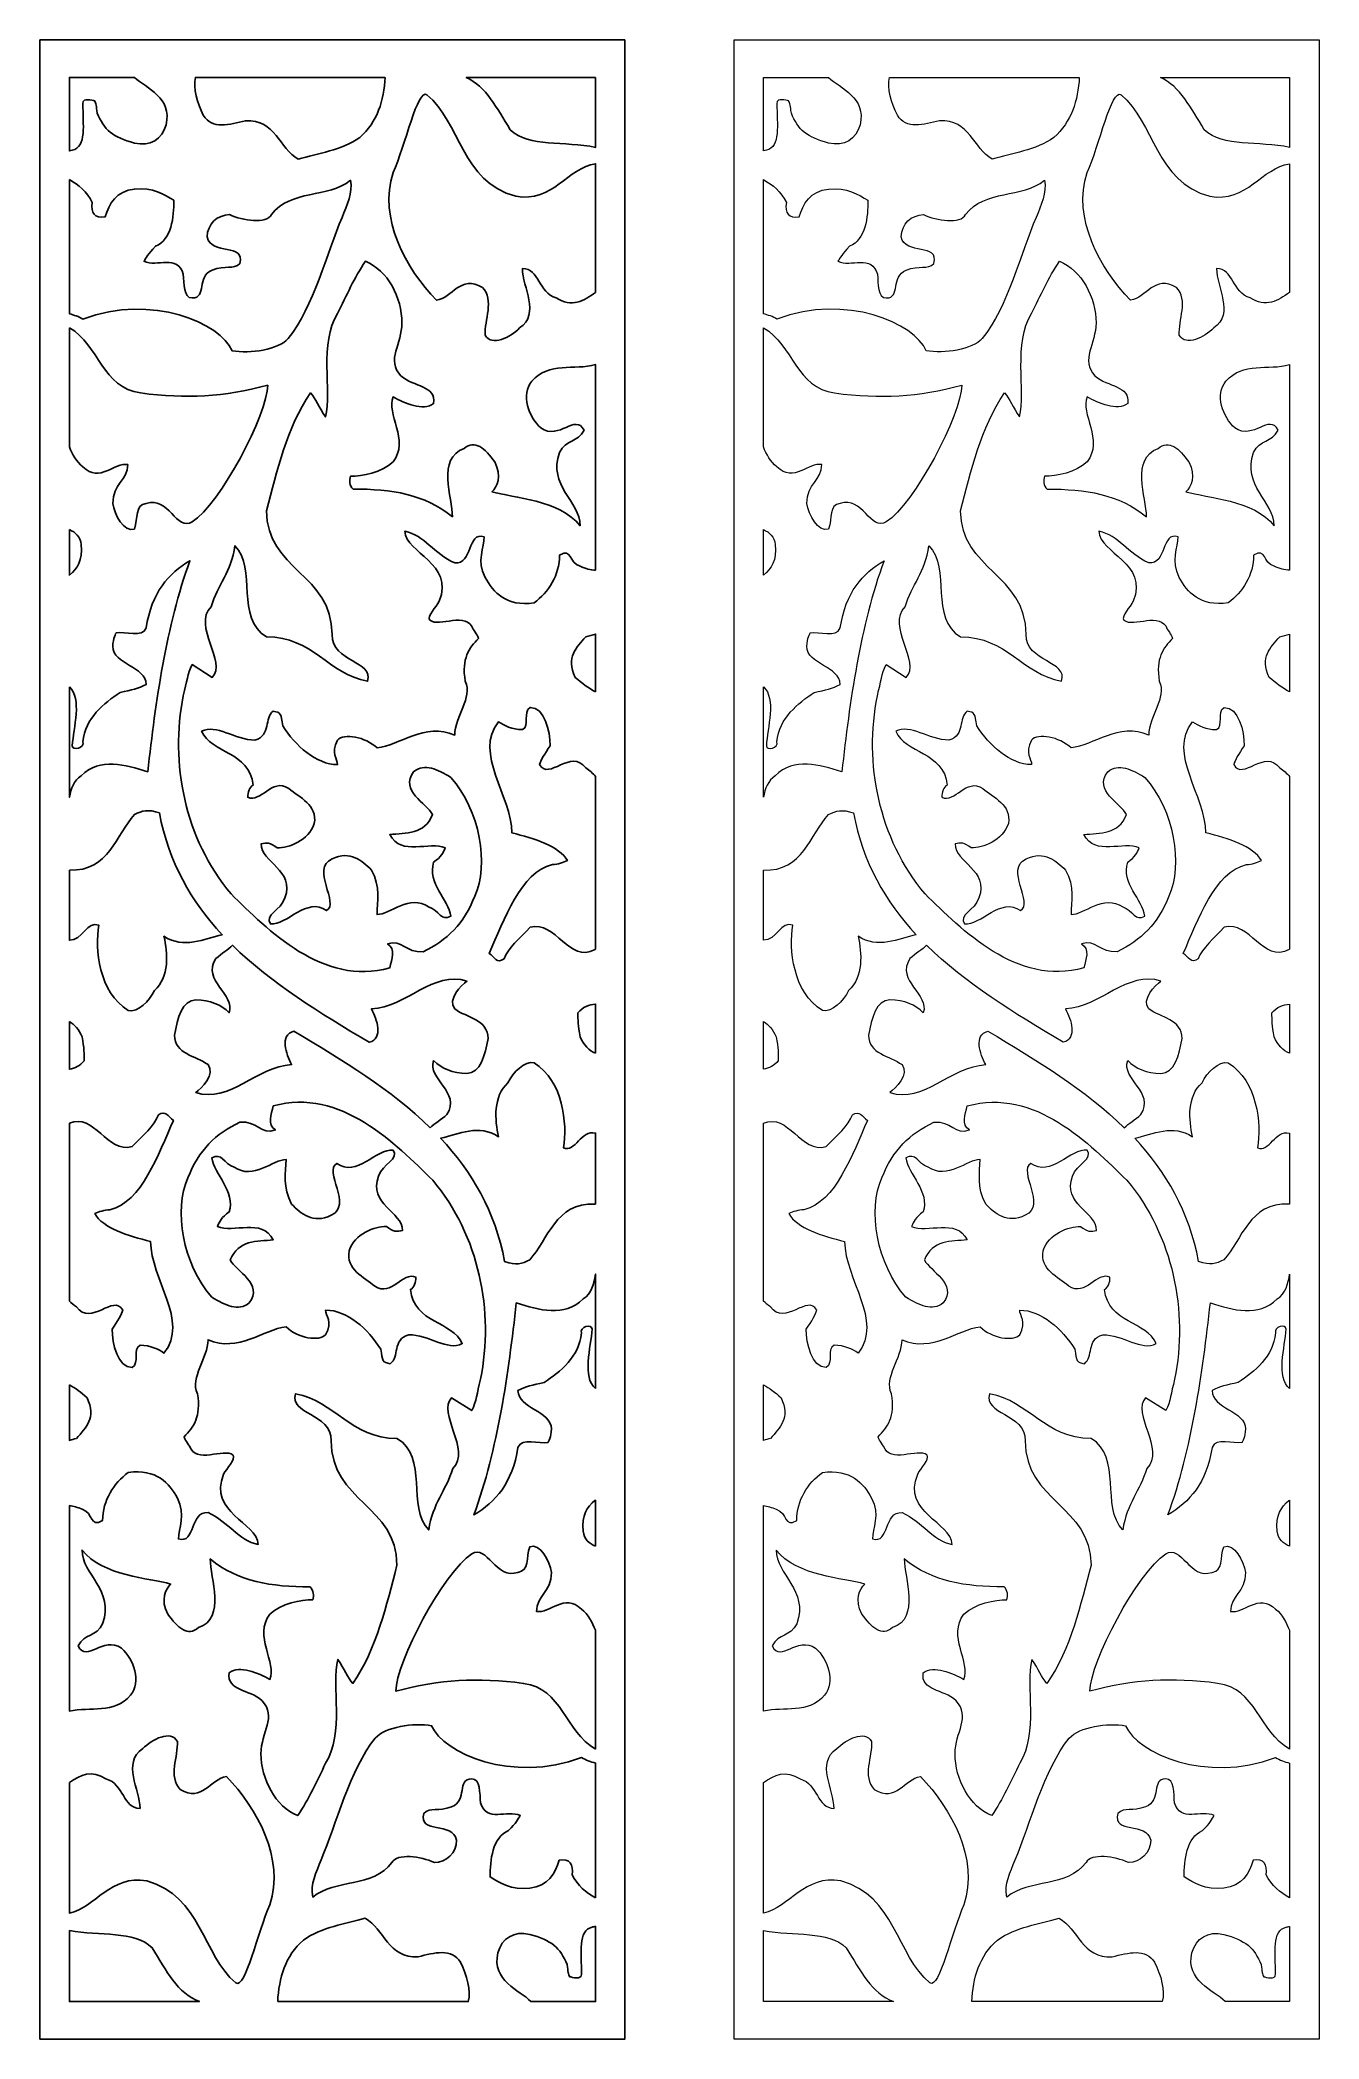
# Model space of a CAD drawing. Header units: centimetres. Extents: x -9 to 9, y -13.9 to 14.2.
import ezdxf

# ---------------------------------------------------------------- set-up
doc = ezdxf.new("R2010")
doc.units = ezdxf.units.CM
doc.header["$MEASUREMENT"] = 0
doc.layers.add('layer 1', color=7, linetype='Continuous')

msp = doc.modelspace()

# ---------------------------------------------------------------- linework, layer by layer
at = {"layer": 'layer 1', "color": 177}
for points, knots in [([(-0.78196, 14.24169), (-0.78196, 14.24169), (-9.02387, 14.24169), (-9.02387, 14.24169), (-9.02387, 14.24169), (-9.02387, 14.24169), (-9.02387, -13.91), (-9.02387, -13.91), (-9.02387, -13.91), (-9.02387, -13.91), (-0.78196, -13.91), (-0.78196, -13.91), (-0.78196, -13.91), (-0.78196, -13.91), (-0.78196, 14.24169), (-0.78196, 14.24169)], [0, 0, 0, 0, 0.2, 0.2, 0.2, 0.2, 0.4, 0.4, 0.4, 0.4, 0.6, 0.6, 0.6, 0.6, 1, 1, 1, 1]), ([(-7.69242, 13.715), (-7.69242, 13.715), (-8.6095, 13.715), (-8.6095, 13.715), (-8.6095, 13.715), (-8.6095, 13.715), (-8.6095, 12.67958), (-8.6095, 12.67958), (-8.6095, 12.67958), (-8.59565, 12.68287), (-8.58183, 12.68606), (-8.56802, 12.68913), (-8.56802, 12.68913), (-8.36472, 12.73604), (-8.41945, 13.04895), (-8.41945, 13.34618), (-8.41945, 13.34618), (-8.41945, 13.44005), (-8.28654, 13.38531), (-8.25527, 13.38531), (-8.25527, 13.38531), (-8.2317, 13.34618), (-8.2317, 13.31492), (-8.21617, 13.21322), (-8.21617, 13.21322), (-8.12232, 12.97856), (-7.99724, 12.86902), (-7.69231, 12.79081), (-7.69231, 12.79081), (-7.47336, 12.73604), (-7.30134, 12.84555), (-7.2465, 13.04895), (-7.2465, 13.04895), (-7.15764, 13.4303), (-7.52294, 13.55861), (-7.69242, 13.715)], [0, 0, 0, 0, 0.1, 0.1, 0.1, 0.1, 0.2, 0.2, 0.2, 0.2, 0.3, 0.3, 0.3, 0.3, 0.4, 0.4, 0.4, 0.4, 0.5, 0.5, 0.5, 0.5, 0.6, 0.6, 0.6, 0.6, 0.7, 0.7, 0.7, 0.7, 0.8, 0.8, 0.8, 0.8, 1, 1, 1, 1]), ([(-4.15934, 13.715), (-4.15934, 13.715), (-6.835, 13.715), (-6.835, 13.715), (-6.835, 13.715), (-6.86584, 13.56352), (-6.81193, 13.35513), (-6.72273, 13.18193), (-6.72273, 13.18193), (-6.59752, 12.97856), (-6.35524, 13.04895), (-6.12851, 13.10372), (-6.12851, 13.10372), (-5.70626, 13.12715), (-5.65154, 12.71257), (-5.38571, 12.56398), (-5.38571, 12.56398), (-5.11204, 12.64218), (-4.77585, 12.68913), (-4.51783, 12.86902), (-4.51783, 12.86902), (-4.2706, 13.086), (-4.17734, 13.39202), (-4.15934, 13.715)], [0, 0, 0, 0, 0.14285714, 0.14285714, 0.14285714, 0.14285714, 0.28571429, 0.28571429, 0.28571429, 0.28571429, 0.42857143, 0.42857143, 0.42857143, 0.42857143, 0.57142857, 0.57142857, 0.57142857, 0.57142857, 0.71428571, 0.71428571, 0.71428571, 0.71428571, 1, 1, 1, 1]), ([(-1.19633, 10.68741), (-1.19633, 10.68741), (-1.19633, 12.49809), (-1.19633, 12.49809), (-1.19633, 12.49809), (-1.58728, 12.44592), (-1.79618, 11.94689), (-2.3207, 12.03987), (-2.3207, 12.03987), (-3.08695, 12.25107), (-3.10257, 13.08024), (-3.57173, 13.47136), (-3.57173, 13.47136), (-3.70466, 13.5652), (-3.87667, 12.75168), (-4.04868, 12.37623), (-4.04868, 12.37623), (-4.25981, 11.72697), (-3.86884, 11.02297), (-3.4388, 10.57709), (-3.4388, 10.57709), (-3.21205, 10.60838), (-3.10257, 10.94476), (-2.78982, 10.75701), (-2.78982, 10.75701), (-2.6178, 10.57709), (-2.76637, 10.29548), (-2.75071, 10.0843), (-2.75071, 10.0843), (-2.65691, 9.92004), (-2.39888, 10.05303), (-2.26595, 10.18598), (-2.26595, 10.18598), (-1.96883, 10.38936), (-2.22685, 10.75701), (-2.22685, 11.02297), (-2.22685, 11.02297), (-1.98448, 11.02297), (-2.00793, 10.68661), (-1.74991, 10.60838), (-1.74991, 10.60838), (-1.53398, 10.46982), (-1.36052, 10.56701), (-1.19633, 10.68741)], [0, 0, 0, 0, 0.08333333, 0.08333333, 0.08333333, 0.08333333, 0.16666667, 0.16666667, 0.16666667, 0.16666667, 0.25, 0.25, 0.25, 0.25, 0.33333333, 0.33333333, 0.33333333, 0.33333333, 0.41666667, 0.41666667, 0.41666667, 0.41666667, 0.5, 0.5, 0.5, 0.5, 0.58333333, 0.58333333, 0.58333333, 0.58333333, 0.66666667, 0.66666667, 0.66666667, 0.66666667, 0.75, 0.75, 0.75, 0.75, 0.83333333, 0.83333333, 0.83333333, 0.83333333, 1, 1, 1, 1]), ([(-1.19633, 13.715), (-1.19633, 13.715), (-3.01771, 13.715), (-3.01771, 13.715), (-3.01771, 13.715), (-2.73855, 13.5878), (-2.58769, 13.2832), (-2.39888, 12.97856), (-2.39888, 12.97856), (-2.13268, 12.7246), (-1.63609, 12.82371), (-1.19633, 12.72843), (-1.19633, 12.72843), (-1.19633, 12.72843), (-1.19633, 13.715), (-1.19633, 13.715)], [0, 0, 0, 0, 0.2, 0.2, 0.2, 0.2, 0.4, 0.4, 0.4, 0.4, 0.6, 0.6, 0.6, 0.6, 1, 1, 1, 1]), ([(-8.6095, 12.27458), (-8.6095, 12.27458), (-8.6095, 10.38662), (-8.6095, 10.38662), (-8.6095, 10.38662), (-8.54326, 10.36878), (-8.47794, 10.34528), (-8.41945, 10.31115), (-8.41945, 10.31115), (-7.44207, 10.67877), (-6.48035, 10.24855), (-6.31616, 9.86526), (-6.31616, 9.86526), (-6.06594, 9.81835), (-5.66719, 9.88091), (-5.52644, 10.03736), (-5.52644, 10.03736), (-5.16678, 10.48323), (-4.97901, 11.24981), (-4.76802, 11.74262), (-4.76802, 11.74262), (-4.69765, 11.92253), (-4.61163, 12.0868), (-4.65062, 12.26672), (-4.65062, 12.26672), (-4.96351, 12.00857), (-5.49517, 12.14155), (-5.76101, 11.78175), (-5.76101, 11.78175), (-5.83138, 11.64876), (-6.16759, 11.69568), (-6.35524, 11.78175), (-6.35524, 11.78175), (-6.51946, 11.78175), (-6.66801, 11.64876), (-6.66801, 11.46883), (-6.66801, 11.46883), (-6.61326, 11.20288), (-6.12851, 11.39061), (-6.20669, 11.09337), (-6.20669, 11.09337), (-6.30053, 10.99951), (-6.40998, 11.07774), (-6.59752, 10.99951), (-6.59752, 10.99951), (-6.82439, 10.91345), (-6.66801, 10.60838), (-6.87912, 10.60838), (-6.87912, 10.60838), (-7.00423, 10.60838), (-6.98857, 10.81178), (-7.00423, 10.94476), (-7.00423, 10.94476), (-7.08232, 11.22636), (-7.37954, 11.03863), (-7.55936, 11.12467), (-7.55936, 11.12467), (-7.52809, 11.17161), (-7.50463, 11.22636), (-7.39518, 11.33587), (-7.39518, 11.33587), (-7.16843, 11.42973), (-7.13714, 11.75044), (-7.13714, 11.98512), (-7.13714, 11.98512), (-7.27007, 12.06335), (-7.43425, 12.17286), (-7.69231, 12.14155), (-7.69231, 12.14155), (-7.95033, 12.11809), (-8.05197, 11.93037), (-8.10672, 11.75044), (-8.10672, 11.75044), (-8.25527, 11.72697), (-8.30997, 11.80519), (-8.28654, 11.95384), (-8.28654, 11.95384), (-8.36326, 12.10412), (-8.47783, 12.20214), (-8.6095, 12.27458)], [0, 0, 0, 0, 0.04761905, 0.04761905, 0.04761905, 0.04761905, 0.0952381, 0.0952381, 0.0952381, 0.0952381, 0.14285714, 0.14285714, 0.14285714, 0.14285714, 0.19047619, 0.19047619, 0.19047619, 0.19047619, 0.23809524, 0.23809524, 0.23809524, 0.23809524, 0.28571429, 0.28571429, 0.28571429, 0.28571429, 0.33333333, 0.33333333, 0.33333333, 0.33333333, 0.38095238, 0.38095238, 0.38095238, 0.38095238, 0.42857143, 0.42857143, 0.42857143, 0.42857143, 0.47619048, 0.47619048, 0.47619048, 0.47619048, 0.52380952, 0.52380952, 0.52380952, 0.52380952, 0.57142857, 0.57142857, 0.57142857, 0.57142857, 0.61904762, 0.61904762, 0.61904762, 0.61904762, 0.66666667, 0.66666667, 0.66666667, 0.66666667, 0.71428571, 0.71428571, 0.71428571, 0.71428571, 0.76190476, 0.76190476, 0.76190476, 0.76190476, 0.80952381, 0.80952381, 0.80952381, 0.80952381, 0.85714286, 0.85714286, 0.85714286, 0.85714286, 0.9047619, 0.9047619, 0.9047619, 0.9047619, 1, 1, 1, 1]), ([(-1.19633, 6.7733), (-1.19633, 6.7733), (-1.19633, 9.67042), (-1.19633, 9.67042), (-1.19633, 9.67042), (-1.49696, 9.5823), (-1.85328, 9.7196), (-2.09394, 9.43503), (-2.09394, 9.43503), (-2.25032, 9.24731), (-2.14085, 8.93444), (-1.96883, 8.77799), (-1.96883, 8.77799), (-1.70298, 8.59806), (-1.48405, 8.98919), (-1.35894, 8.74667), (-1.35894, 8.74667), (-1.44495, 8.56678), (-1.617, 8.62152), (-1.70298, 8.43379), (-1.70298, 8.43379), (-1.87502, 7.96449), (-1.4137, 7.74547), (-1.4137, 7.40128), (-1.4137, 7.40128), (-1.70298, 7.76893), (-2.35978, 7.7924), (-2.65691, 7.87843), (-2.65691, 7.87843), (-2.58653, 7.94884), (-2.50835, 8.09743), (-2.6178, 8.30081), (-2.6178, 8.30081), (-2.75071, 8.48856), (-2.8993, 8.62152), (-3.04786, 8.48856), (-3.04786, 8.48856), (-3.4388, 8.35558), (-3.21205, 7.7924), (-3.21205, 7.52643), (-3.21205, 7.52643), (-3.603, 7.84715), (-4.07215, 7.91754), (-4.61163, 7.91754), (-4.61163, 7.91754), (-4.66638, 7.96449), (-4.66638, 8.0427), (-4.65062, 8.09743), (-4.65062, 8.09743), (-4.48642, 8.09743), (-4.20506, 8.1522), (-4.04868, 8.30081), (-4.04868, 8.30081), (-3.81411, 8.59806), (-4.15031, 8.98919), (-4.04868, 9.216), (-4.04868, 9.216), (-3.8845, 9.12217), (-3.62647, 9.01265), (-3.47788, 9.12217), (-3.47788, 9.12217), (-3.4388, 9.3803), (-3.75938, 9.34898), (-3.9392, 9.51328), (-3.9392, 9.51328), (-4.15031, 9.74012), (-3.92358, 9.95916), (-3.92358, 10.25638), (-3.92358, 10.25638), (-3.92358, 10.61622), (-4.12686, 10.99951), (-4.43963, 11.12467), (-4.43963, 11.12467), (-4.59601, 10.88998), (-4.70549, 10.6475), (-4.83056, 10.38936), (-4.83056, 10.38936), (-5.09644, 9.97479), (-4.90876, 9.30207), (-5.00258, 8.93444), (-5.00258, 8.93444), (-5.09644, 9.06739), (-5.13538, 9.19256), (-5.21367, 9.27078), (-5.21367, 9.27078), (-5.5499, 8.77799), (-5.68283, 8.17565), (-5.83138, 7.61247), (-5.83138, 7.61247), (-5.83138, 6.77551), (-4.90876, 6.72856), (-4.90876, 5.8681), (-4.90876, 5.8681), (-4.90876, 5.477), (-4.31453, 5.50047), (-4.40836, 5.21104), (-4.40836, 5.21104), (-4.96351, 5.31274), (-5.1824, 5.83683), (-5.83138, 5.83683), (-5.83138, 5.83683), (-6.27696, 6.09495), (-5.96428, 6.79896), (-6.27696, 7.11969), (-6.27696, 7.11969), (-6.3318, 6.74421), (-6.51946, 6.5721), (-6.61326, 6.2592), (-6.61326, 6.2592), (-6.87912, 5.99327), (-6.38651, 5.477), (-6.59752, 5.26579), (-6.59752, 5.26579), (-6.59752, 5.26579), (-6.87912, 5.44568), (-6.87912, 5.44568), (-6.87912, 5.44568), (-6.94948, 5.31274), (-6.94948, 5.21104), (-7.00423, 5.00767), (-7.00423, 5.00767), (-7.19189, 4.06115), (-6.98857, 2.99733), (-6.3318, 2.21511), (-6.3318, 2.21511), (-5.81574, 1.71448), (-5.04169, 0.90879), (-4.09559, 1.17474), (-4.09559, 1.17474), (-4.06432, 1.29206), (-4.00958, 1.44067), (-4.12686, 1.5111), (-4.12686, 1.5111), (-3.92358, 1.58932), (-3.86884, 1.37812), (-3.62647, 1.4016), (-3.62647, 1.4016), (-3.29023, 1.56585), (-3.04786, 1.79269), (-2.8993, 2.1838), (-2.8993, 2.1838), (-2.69589, 2.62968), (-2.82112, 3.38856), (-3.2355, 3.85778), (-3.2355, 3.85778), (-3.42316, 3.96729), (-3.603, 4.06115), (-3.75938, 3.936), (-3.75938, 3.936), (-3.96266, 3.67005), (-3.57173, 3.49015), (-3.49352, 3.33369), (-3.49352, 3.33369), (-3.603, 3.05209), (-3.86884, 3.07557), (-4.09559, 3.05209), (-4.09559, 3.05209), (-3.9392, 2.73931), (-3.53263, 2.96604), (-3.31371, 2.86434), (-3.31371, 2.86434), (-3.34488, 2.79394), (-3.36843, 2.73931), (-3.47788, 2.66095), (-3.47788, 2.66095), (-3.57173, 2.37157), (-3.26677, 2.13689), (-3.2355, 1.90221), (-3.2355, 1.90221), (-3.36843, 1.82401), (-3.39972, 1.98042), (-3.54827, 2.03519), (-3.54827, 2.03519), (-3.81411, 2.21511), (-4.09559, 1.9258), (-4.27543, 1.9258), (-4.27543, 1.9258), (-4.27543, 2.1056), (-4.2207, 2.31678), (-4.35361, 2.55146), (-4.35361, 2.55146), (-4.48642, 2.68443), (-4.65062, 2.83306), (-4.90876, 2.70791), (-4.90876, 2.70791), (-5.21367, 2.57504), (-4.79929, 2.08221), (-4.98694, 1.98042), (-4.98694, 1.98042), (-5.2606, 2.1838), (-5.5499, 1.76922), (-5.77666, 1.79269), (-5.77666, 1.79269), (-5.87048, 1.9258), (-5.62797, 1.98042), (-5.57335, 2.16036), (-5.57335, 2.16036), (-5.42481, 2.55146), (-5.90957, 2.66095), (-5.90957, 2.91911), (-5.90957, 2.91911), (-5.83138, 2.94259), (-5.77666, 2.94259), (-5.68283, 2.86434), (-5.68283, 2.86434), (-5.51862, 2.86434), (-5.23713, 2.96604), (-5.15895, 3.20852), (-5.15895, 3.20852), (-5.11204, 3.46668), (-5.37006, 3.57619), (-5.51862, 3.70131), (-5.51862, 3.70131), (-5.76101, 3.85778), (-5.90957, 3.49015), (-6.09721, 3.57619), (-6.09721, 3.57619), (-6.09721, 3.64658), (-6.07378, 3.72479), (-6.01903, 3.74827), (-6.01903, 3.74827), (-6.07378, 4.22542), (-6.61326, 4.19416), (-6.74621, 4.50704), (-6.74621, 4.50704), (-6.54291, 4.61657), (-6.27696, 4.38189), (-5.99558, 4.38189), (-5.99558, 4.38189), (-5.76101, 4.45228), (-5.87048, 4.69479), (-5.73753, 4.78864), (-5.73753, 4.78864), (-5.62797, 4.77299), (-5.62797, 4.74951), (-5.60462, 4.58526), (-5.60462, 4.58526), (-5.42481, 4.30367), (-5.13538, 4.03779), (-4.83056, 4.03779), (-4.83056, 4.03779), (-4.83056, 4.1159), (-4.93222, 4.19416), (-4.83056, 4.38189), (-4.83056, 4.38189), (-4.74458, 4.48357), (-4.43963, 4.4288), (-4.27543, 4.27237), (-4.27543, 4.27237), (-3.96266, 4.30367), (-3.603, 4.64), (-3.18066, 4.45228), (-3.18066, 4.45228), (-3.18066, 4.71825), (-2.92275, 4.97636), (-3.03221, 5.21104), (-3.03221, 5.21104), (-3.08695, 5.53176), (-2.97748, 5.68036), (-2.84455, 5.81335), (-2.84455, 5.81335), (-2.84455, 5.81335), (-2.87582, 5.89158), (-2.92275, 5.94631), (-2.92275, 5.94631), (-3.00875, 6.20447), (-3.39972, 5.96197), (-3.53263, 6.07149), (-3.53263, 6.07149), (-3.57173, 6.12626), (-3.4388, 6.2592), (-3.39972, 6.33746), (-3.39972, 6.33746), (-3.18066, 6.87717), (-3.86884, 7.01016), (-3.8845, 7.32306), (-3.8845, 7.32306), (-3.603, 7.26832), (-3.47788, 7.01016), (-3.18066, 6.87717), (-3.18066, 6.87717), (-2.92275, 6.85373), (-3.00875, 7.32306), (-2.76637, 7.24484), (-2.76637, 7.24484), (-2.76637, 7.09621), (-2.87582, 6.90846), (-2.75071, 6.67382), (-2.75071, 6.67382), (-2.64128, 6.46262), (-2.4536, 6.2592), (-2.06267, 6.31399), (-2.06267, 6.31399), (-1.85935, 6.46262), (-1.70298, 6.70509), (-1.70298, 6.98668), (-1.70298, 6.98668), (-1.52315, 7.09621), (-1.5779, 6.87717), (-1.4137, 6.83026), (-1.4137, 6.83026), (-1.33866, 6.79492), (-1.26673, 6.77707), (-1.19633, 6.7733)], [0, 0, 0, 0, 0.01298701, 0.01298701, 0.01298701, 0.01298701, 0.02597403, 0.02597403, 0.02597403, 0.02597403, 0.03896104, 0.03896104, 0.03896104, 0.03896104, 0.05194805, 0.05194805, 0.05194805, 0.05194805, 0.06493506, 0.06493506, 0.06493506, 0.06493506, 0.07792208, 0.07792208, 0.07792208, 0.07792208, 0.09090909, 0.09090909, 0.09090909, 0.09090909, 0.1038961, 0.1038961, 0.1038961, 0.1038961, 0.11688312, 0.11688312, 0.11688312, 0.11688312, 0.12987013, 0.12987013, 0.12987013, 0.12987013, 0.14285714, 0.14285714, 0.14285714, 0.14285714, 0.15584416, 0.15584416, 0.15584416, 0.15584416, 0.16883117, 0.16883117, 0.16883117, 0.16883117, 0.18181818, 0.18181818, 0.18181818, 0.18181818, 0.19480519, 0.19480519, 0.19480519, 0.19480519, 0.20779221, 0.20779221, 0.20779221, 0.20779221, 0.22077922, 0.22077922, 0.22077922, 0.22077922, 0.23376623, 0.23376623, 0.23376623, 0.23376623, 0.24675325, 0.24675325, 0.24675325, 0.24675325, 0.25974026, 0.25974026, 0.25974026, 0.25974026, 0.27272727, 0.27272727, 0.27272727, 0.27272727, 0.28571429, 0.28571429, 0.28571429, 0.28571429, 0.2987013, 0.2987013, 0.2987013, 0.2987013, 0.31168831, 0.31168831, 0.31168831, 0.31168831, 0.32467532, 0.32467532, 0.32467532, 0.32467532, 0.33766234, 0.33766234, 0.33766234, 0.33766234, 0.35064935, 0.35064935, 0.35064935, 0.35064935, 0.36363636, 0.36363636, 0.36363636, 0.36363636, 0.37662338, 0.37662338, 0.37662338, 0.37662338, 0.38961039, 0.38961039, 0.38961039, 0.38961039, 0.4025974, 0.4025974, 0.4025974, 0.4025974, 0.41558442, 0.41558442, 0.41558442, 0.41558442, 0.42857143, 0.42857143, 0.42857143, 0.42857143, 0.44155844, 0.44155844, 0.44155844, 0.44155844, 0.45454545, 0.45454545, 0.45454545, 0.45454545, 0.46753247, 0.46753247, 0.46753247, 0.46753247, 0.48051948, 0.48051948, 0.48051948, 0.48051948, 0.49350649, 0.49350649, 0.49350649, 0.49350649, 0.50649351, 0.50649351, 0.50649351, 0.50649351, 0.51948052, 0.51948052, 0.51948052, 0.51948052, 0.53246753, 0.53246753, 0.53246753, 0.53246753, 0.54545455, 0.54545455, 0.54545455, 0.54545455, 0.55844156, 0.55844156, 0.55844156, 0.55844156, 0.57142857, 0.57142857, 0.57142857, 0.57142857, 0.58441558, 0.58441558, 0.58441558, 0.58441558, 0.5974026, 0.5974026, 0.5974026, 0.5974026, 0.61038961, 0.61038961, 0.61038961, 0.61038961, 0.62337662, 0.62337662, 0.62337662, 0.62337662, 0.63636364, 0.63636364, 0.63636364, 0.63636364, 0.64935065, 0.64935065, 0.64935065, 0.64935065, 0.66233766, 0.66233766, 0.66233766, 0.66233766, 0.67532468, 0.67532468, 0.67532468, 0.67532468, 0.68831169, 0.68831169, 0.68831169, 0.68831169, 0.7012987, 0.7012987, 0.7012987, 0.7012987, 0.71428571, 0.71428571, 0.71428571, 0.71428571, 0.72727273, 0.72727273, 0.72727273, 0.72727273, 0.74025974, 0.74025974, 0.74025974, 0.74025974, 0.75324675, 0.75324675, 0.75324675, 0.75324675, 0.76623377, 0.76623377, 0.76623377, 0.76623377, 0.77922078, 0.77922078, 0.77922078, 0.77922078, 0.79220779, 0.79220779, 0.79220779, 0.79220779, 0.80519481, 0.80519481, 0.80519481, 0.80519481, 0.81818182, 0.81818182, 0.81818182, 0.81818182, 0.83116883, 0.83116883, 0.83116883, 0.83116883, 0.84415584, 0.84415584, 0.84415584, 0.84415584, 0.85714286, 0.85714286, 0.85714286, 0.85714286, 0.87012987, 0.87012987, 0.87012987, 0.87012987, 0.88311688, 0.88311688, 0.88311688, 0.88311688, 0.8961039, 0.8961039, 0.8961039, 0.8961039, 0.90909091, 0.90909091, 0.90909091, 0.90909091, 0.92207792, 0.92207792, 0.92207792, 0.92207792, 0.93506494, 0.93506494, 0.93506494, 0.93506494, 0.94805195, 0.94805195, 0.94805195, 0.94805195, 0.96103896, 0.96103896, 0.96103896, 0.96103896, 0.97402597, 0.97402597, 0.97402597, 0.97402597, 1, 1, 1, 1]), ([(-8.6095, 10.18995), (-8.6095, 10.18995), (-8.6095, 8.51063), (-8.6095, 8.51063), (-8.6095, 8.51063), (-8.56383, 8.40659), (-8.51332, 8.30267), (-8.41945, 8.23042), (-8.41945, 8.23042), (-8.17706, 7.99579), (-7.97377, 8.30081), (-7.78611, 8.2617), (-7.78611, 8.2617), (-7.78611, 8.0427), (-7.99724, 7.99579), (-7.99724, 7.71416), (-7.99724, 7.71416), (-7.97377, 7.55772), (-7.84086, 7.29959), (-7.69231, 7.35435), (-7.69231, 7.35435), (-7.63756, 7.51079), (-7.69231, 7.69073), (-7.52809, 7.71416), (-7.52809, 7.71416), (-7.21532, 7.82368), (-7.09795, 7.31523), (-6.87912, 7.45605), (-6.87912, 7.45605), (-6.48819, 7.70634), (-5.81574, 8.97355), (-5.81574, 9.3803), (-5.81574, 9.3803), (-6.43333, 9.216), (-6.9573, 9.18475), (-7.60629, 9.27078), (-7.60629, 9.27078), (-8.14754, 9.34169), (-8.18445, 9.9384), (-8.6095, 10.18995)], [0, 0, 0, 0, 0.09090909, 0.09090909, 0.09090909, 0.09090909, 0.18181818, 0.18181818, 0.18181818, 0.18181818, 0.27272727, 0.27272727, 0.27272727, 0.27272727, 0.36363636, 0.36363636, 0.36363636, 0.36363636, 0.45454545, 0.45454545, 0.45454545, 0.45454545, 0.54545455, 0.54545455, 0.54545455, 0.54545455, 0.63636364, 0.63636364, 0.63636364, 0.63636364, 0.72727273, 0.72727273, 0.72727273, 0.72727273, 0.81818182, 0.81818182, 0.81818182, 0.81818182, 1, 1, 1, 1]), ([(-8.6095, 7.34625), (-8.6095, 7.34625), (-8.6095, 6.70485), (-8.6095, 6.70485), (-8.6095, 6.70485), (-8.6095, 6.70485), (-8.60712, 6.70509), (-8.60712, 6.70509), (-8.60712, 6.70509), (-8.49765, 6.79896), (-8.41945, 6.90846), (-8.44292, 7.13533), (-8.44292, 7.13533), (-8.45492, 7.2495), (-8.52343, 7.30829), (-8.6095, 7.34625)], [0, 0, 0, 0, 0.2, 0.2, 0.2, 0.2, 0.4, 0.4, 0.4, 0.4, 0.6, 0.6, 0.6, 0.6, 1, 1, 1, 1]), ([(-8.6095, 5.13071), (-8.6095, 5.13071), (-8.6095, 3.57674), (-8.6095, 3.57674), (-8.6095, 3.57674), (-8.58773, 3.69856), (-8.54685, 3.81106), (-8.44292, 3.88126), (-8.44292, 3.88126), (-8.17706, 4.13937), (-7.82522, 4.03779), (-7.50463, 3.936), (-7.50463, 3.936), (-7.39518, 4.9216), (-7.2465, 5.99327), (-6.91039, 6.90846), (-6.91039, 6.90846), (-7.21532, 6.72856), (-7.44991, 6.46262), (-7.52809, 5.96197), (-7.52809, 5.96197), (-7.5827, 5.81335), (-7.82522, 5.92288), (-7.95033, 5.89158), (-7.95033, 5.89158), (-7.95033, 5.89158), (-7.99724, 5.81335), (-7.99724, 5.70384), (-7.99724, 5.70384), (-7.99724, 5.44568), (-7.52809, 5.42225), (-7.52809, 5.16409), (-7.52809, 5.16409), (-7.63756, 5.10934), (-7.73129, 5.08587), (-7.89547, 5.05459), (-7.89547, 5.05459), (-8.12232, 4.89816), (-8.38808, 4.69479), (-8.41945, 4.35841), (-8.41945, 4.35841), (-8.38808, 4.27237), (-8.56802, 4.22542), (-8.56802, 4.30367), (-8.56802, 4.30367), (-8.55414, 4.55216), (-8.42471, 4.97115), (-8.6095, 5.13071)], [0, 0, 0, 0, 0.07692308, 0.07692308, 0.07692308, 0.07692308, 0.15384615, 0.15384615, 0.15384615, 0.15384615, 0.23076923, 0.23076923, 0.23076923, 0.23076923, 0.30769231, 0.30769231, 0.30769231, 0.30769231, 0.38461538, 0.38461538, 0.38461538, 0.38461538, 0.46153846, 0.46153846, 0.46153846, 0.46153846, 0.53846154, 0.53846154, 0.53846154, 0.53846154, 0.61538462, 0.61538462, 0.61538462, 0.61538462, 0.69230769, 0.69230769, 0.69230769, 0.69230769, 0.76923077, 0.76923077, 0.76923077, 0.76923077, 0.84615385, 0.84615385, 0.84615385, 0.84615385, 1, 1, 1, 1]), ([(-1.19633, 5.06283), (-1.19633, 5.06283), (-1.19633, 5.87525), (-1.19633, 5.87525), (-1.19633, 5.87525), (-1.24078, 5.86294), (-1.28702, 5.84989), (-1.3355, 5.83683), (-1.3355, 5.83683), (-1.46842, 5.68036), (-1.617, 5.55522), (-1.48405, 5.26579), (-1.48405, 5.26579), (-1.38849, 5.18122), (-1.29635, 5.11222), (-1.19633, 5.06283)], [0, 0, 0, 0, 0.2, 0.2, 0.2, 0.2, 0.4, 0.4, 0.4, 0.4, 0.6, 0.6, 0.6, 0.6, 1, 1, 1, 1]), ([(-1.19633, 1.43878), (-1.19633, 1.43878), (-1.19633, 3.8711), (-1.19633, 3.8711), (-1.19633, 3.8711), (-1.23548, 3.91412), (-1.28021, 3.95507), (-1.3355, 3.99076), (-1.3355, 3.99076), (-1.5388, 4.27237), (-1.85935, 3.80301), (-1.98448, 4.03779), (-1.98448, 4.03779), (-1.96883, 4.09246), (-1.91412, 4.19416), (-1.83592, 4.30367), (-1.83592, 4.30367), (-1.83592, 4.50704), (-1.91412, 4.84338), (-2.11739, 4.84338), (-2.11739, 4.84338), (-2.22685, 4.77299), (-2.11739, 4.58526), (-2.22685, 4.53051), (-2.22685, 4.53051), (-2.37541, 4.53051), (-2.48489, 4.58526), (-2.56309, 4.64), (-2.56309, 4.64), (-2.92275, 4.19416), (-2.37541, 3.59965), (-2.37541, 3.07557), (-2.37541, 3.07557), (-2.06267, 2.99733), (-1.70298, 2.88781), (-1.59353, 2.68443), (-1.59353, 2.68443), (-1.64826, 2.66095), (-1.72644, 2.62968), (-1.80465, 2.62968), (-1.80465, 2.62968), (-2.25032, 2.52799), (-2.48489, 1.84744), (-2.69589, 1.37812), (-2.69589, 1.37812), (-2.6178, 1.32337), (-2.58653, 1.22951), (-2.48489, 1.2999), (-2.48489, 1.2999), (-2.43014, 1.45633), (-2.26595, 1.58932), (-2.11739, 1.74574), (-2.11739, 1.74574), (-1.74991, 1.84744), (-1.5779, 1.22951), (-1.20259, 1.43299), (-1.20259, 1.43299), (-1.20046, 1.43489), (-1.19837, 1.43684), (-1.19633, 1.43878)], [0, 0, 0, 0, 0.0625, 0.0625, 0.0625, 0.0625, 0.125, 0.125, 0.125, 0.125, 0.1875, 0.1875, 0.1875, 0.1875, 0.25, 0.25, 0.25, 0.25, 0.3125, 0.3125, 0.3125, 0.3125, 0.375, 0.375, 0.375, 0.375, 0.4375, 0.4375, 0.4375, 0.4375, 0.5, 0.5, 0.5, 0.5, 0.5625, 0.5625, 0.5625, 0.5625, 0.625, 0.625, 0.625, 0.625, 0.6875, 0.6875, 0.6875, 0.6875, 0.75, 0.75, 0.75, 0.75, 0.8125, 0.8125, 0.8125, 0.8125, 0.875, 0.875, 0.875, 0.875, 1, 1, 1, 1]), ([(-8.6095, 2.55193), (-8.6095, 2.55193), (-8.6095, 1.56255), (-8.6095, 1.56255), (-8.6095, 1.56255), (-8.4323, 1.55787), (-8.35235, 1.84421), (-8.19569, 1.77606), (-8.19569, 1.77606), (-8.25069, 1.43821), (-8.19569, 0.83322), (-7.77944, 0.57396), (-7.77944, 0.57396), (-7.64595, 0.54253), (-7.48102, 0.70752), (-7.41033, 0.8568), (-7.41033, 0.8568), (-7.19826, 1.04537), (-7.22185, 1.38322), (-7.27681, 1.61893), (-7.27681, 1.61893), (-7.00167, 1.4394), (-6.70832, 1.5789), (-6.45569, 1.64172), (-6.45569, 1.64172), (-6.88834, 2.10736), (-7.21184, 2.6597), (-7.34043, 3.35717), (-7.34043, 3.35717), (-7.50463, 3.41191), (-7.5827, 3.38856), (-7.69231, 3.33369), (-7.69231, 3.33369), (-7.95033, 3.05209), (-8.05197, 2.52799), (-8.60712, 2.55146), (-8.60712, 2.55146), (-8.60712, 2.55146), (-8.6095, 2.55193), (-8.6095, 2.55193)], [0, 0, 0, 0, 0.09090909, 0.09090909, 0.09090909, 0.09090909, 0.18181818, 0.18181818, 0.18181818, 0.18181818, 0.27272727, 0.27272727, 0.27272727, 0.27272727, 0.36363636, 0.36363636, 0.36363636, 0.36363636, 0.45454545, 0.45454545, 0.45454545, 0.45454545, 0.54545455, 0.54545455, 0.54545455, 0.54545455, 0.63636364, 0.63636364, 0.63636364, 0.63636364, 0.72727273, 0.72727273, 0.72727273, 0.72727273, 0.81818182, 0.81818182, 0.81818182, 0.81818182, 1, 1, 1, 1]), ([(-3.52513, -1.07661), (-4.07275, -0.54244), (-4.76192, -0.12232), (-5.44693, 0.28313), (-5.44693, 0.28313), (-5.6511, 0.22825), (-5.55688, -0.03889), (-5.47834, -0.18819), (-5.47834, -0.18819), (-5.96527, -0.21187), (-6.35795, -0.73816), (-6.82915, -0.58103), (-6.82915, -0.58103), (-6.75062, -0.52601), (-6.54645, -0.32175), (-6.65649, -0.18819), (-6.65649, -0.18819), (-6.82915, -0.06246), (-7.12759, -0.03889), (-7.12759, 0.22825), (-7.12759, 0.22825), (-7.08836, 0.46396), (-7.01764, 0.72322), (-6.82915, 0.72322), (-6.82915, 0.72322), (-6.62497, 0.72322), (-6.4679, 0.65251), (-6.35795, 0.54253), (-6.35795, 0.54253), (-6.26371, 0.80181), (-6.75062, 0.99037), (-6.54645, 1.30465), (-6.54645, 1.30465), (-6.46171, 1.3805), (-6.37192, 1.431), (-6.31013, 1.49215), (-6.31013, 1.49215), (-5.76301, 0.95477), (-5.07186, 0.53328), (-4.38488, 0.12666), (-4.38488, 0.12666), (-4.1816, 0.18131), (-4.27543, 0.44727), (-4.35361, 0.59589), (-4.35361, 0.59589), (-3.86884, 0.61947), (-3.47788, 1.14344), (-3.00875, 0.98699), (-3.00875, 0.98699), (-3.08695, 0.93223), (-3.29023, 0.72886), (-3.18066, 0.59589), (-3.18066, 0.59589), (-3.00875, 0.47074), (-2.71164, 0.44727), (-2.71164, 0.18131), (-2.71164, 0.18131), (-2.75071, -0.05334), (-2.82112, -0.31149), (-3.00875, -0.31149), (-3.00875, -0.31149), (-3.21205, -0.31149), (-3.36843, -0.24109), (-3.47788, -0.13157), (-3.47788, -0.13157), (-3.57173, -0.38972), (-3.08695, -0.57745), (-3.29023, -0.89036), (-3.29023, -0.89036), (-3.37442, -0.96569), (-3.46363, -1.01592), (-3.52513, -1.07661)], [0, 0, 0, 0, 0.05263158, 0.05263158, 0.05263158, 0.05263158, 0.10526316, 0.10526316, 0.10526316, 0.10526316, 0.15789474, 0.15789474, 0.15789474, 0.15789474, 0.21052632, 0.21052632, 0.21052632, 0.21052632, 0.26315789, 0.26315789, 0.26315789, 0.26315789, 0.31578947, 0.31578947, 0.31578947, 0.31578947, 0.36842105, 0.36842105, 0.36842105, 0.36842105, 0.42105263, 0.42105263, 0.42105263, 0.42105263, 0.47368421, 0.47368421, 0.47368421, 0.47368421, 0.52631579, 0.52631579, 0.52631579, 0.52631579, 0.57894737, 0.57894737, 0.57894737, 0.57894737, 0.63157895, 0.63157895, 0.63157895, 0.63157895, 0.68421053, 0.68421053, 0.68421053, 0.68421053, 0.73684211, 0.73684211, 0.73684211, 0.73684211, 0.78947368, 0.78947368, 0.78947368, 0.78947368, 0.84210526, 0.84210526, 0.84210526, 0.84210526, 0.89473684, 0.89473684, 0.89473684, 0.89473684, 1, 1, 1, 1]), ([(-1.19633, -0.02896), (-1.19633, -0.02896), (-1.19633, 0.6637), (-1.19633, 0.6637), (-1.19633, 0.6637), (-1.28992, 0.65901), (-1.37598, 0.62493), (-1.44495, 0.54113), (-1.44495, 0.54113), (-1.44495, 0.44727), (-1.44495, 0.36121), (-1.4137, 0.20479), (-1.4137, 0.20479), (-1.3651, 0.08326), (-1.28765, 0.01266), (-1.19633, -0.02896)], [0, 0, 0, 0, 0.2, 0.2, 0.2, 0.2, 0.4, 0.4, 0.4, 0.4, 0.6, 0.6, 0.6, 0.6, 1, 1, 1, 1]), ([(-8.6095, 0.4188), (-8.6095, 0.4188), (-8.6095, -0.25232), (-8.6095, -0.25232), (-8.6095, -0.25232), (-8.53106, -0.24064), (-8.4592, -0.20522), (-8.39991, -0.13317), (-8.39991, -0.13317), (-8.39991, -0.03889), (-8.39991, 0.04753), (-8.4313, 0.20466), (-8.4313, 0.20466), (-8.47284, 0.3085), (-8.53529, 0.3754), (-8.6095, 0.4188)], [0, 0, 0, 0, 0.2, 0.2, 0.2, 0.2, 0.4, 0.4, 0.4, 0.4, 0.6, 0.6, 0.6, 0.6, 1, 1, 1, 1]), ([(-1.19633, -2.1542), (-1.19633, -2.1542), (-1.19633, -1.15295), (-1.19633, -1.15295), (-1.19633, -1.15295), (-1.40153, -1.0993), (-1.48102, -1.43246), (-1.64826, -1.35969), (-1.64826, -1.35969), (-1.59353, -1.02331), (-1.64826, -0.421), (-2.06267, -0.16288), (-2.06267, -0.16288), (-2.19558, -0.13157), (-2.35978, -0.29586), (-2.43014, -0.44447), (-2.43014, -0.44447), (-2.64128, -0.6322), (-2.6178, -0.96856), (-2.56309, -1.20324), (-2.56309, -1.20324), (-2.83647, -1.02486), (-3.12794, -1.16279), (-3.37909, -1.22552), (-3.37909, -1.22552), (-2.9384, -1.69596), (-2.60865, -2.2546), (-2.47826, -2.96171), (-2.47826, -2.96171), (-2.31332, -3.0167), (-2.23491, -2.99324), (-2.12485, -2.93814), (-2.12485, -2.93814), (-1.86568, -2.65528), (-1.76359, -2.12886), (-1.20595, -2.15243), (-1.20595, -2.15243), (-1.20595, -2.15243), (-1.19633, -2.1542), (-1.19633, -2.1542)], [0, 0, 0, 0, 0.09090909, 0.09090909, 0.09090909, 0.09090909, 0.18181818, 0.18181818, 0.18181818, 0.18181818, 0.27272727, 0.27272727, 0.27272727, 0.27272727, 0.36363636, 0.36363636, 0.36363636, 0.36363636, 0.45454545, 0.45454545, 0.45454545, 0.45454545, 0.54545455, 0.54545455, 0.54545455, 0.54545455, 0.63636364, 0.63636364, 0.63636364, 0.63636364, 0.72727273, 0.72727273, 0.72727273, 0.72727273, 0.81818182, 0.81818182, 0.81818182, 0.81818182, 1, 1, 1, 1]), ([(-8.6095, -6.39664), (-8.6095, -6.39664), (-8.6095, -9.29252), (-8.6095, -9.29252), (-8.6095, -9.29252), (-8.31642, -9.22572), (-7.97916, -9.33982), (-7.74805, -9.06655), (-7.74805, -9.06655), (-7.59097, -8.87798), (-7.70092, -8.56372), (-7.87371, -8.40657), (-7.87371, -8.40657), (-8.14074, -8.22587), (-8.36063, -8.61871), (-8.4863, -8.37513), (-8.4863, -8.37513), (-8.39991, -8.19443), (-8.22711, -8.24942), (-8.14074, -8.06085), (-8.14074, -8.06085), (-7.96794, -7.58947), (-8.4313, -7.36948), (-8.4313, -7.02375), (-8.4313, -7.02375), (-8.14074, -7.39305), (-7.48102, -7.41664), (-7.18258, -7.50305), (-7.18258, -7.50305), (-7.25326, -7.57374), (-7.3318, -7.72301), (-7.22185, -7.92727), (-7.22185, -7.92727), (-7.08836, -8.11587), (-6.93912, -8.24942), (-6.78989, -8.11587), (-6.78989, -8.11587), (-6.39723, -7.98229), (-6.62497, -7.41664), (-6.62497, -7.14949), (-6.62497, -7.14949), (-6.23228, -7.47161), (-5.76105, -7.54233), (-5.21917, -7.54233), (-5.21917, -7.54233), (-5.16419, -7.58947), (-5.16419, -7.66803), (-5.18, -7.72301), (-5.18, -7.72301), (-5.34494, -7.72301), (-5.62755, -7.77802), (-5.78464, -7.92727), (-5.78464, -7.92727), (-6.02026, -8.22587), (-5.68254, -8.61871), (-5.78464, -8.84655), (-5.78464, -8.84655), (-5.94954, -8.75229), (-6.20871, -8.64228), (-6.35795, -8.75229), (-6.35795, -8.75229), (-6.39723, -9.01156), (-6.07522, -8.98013), (-5.89459, -9.14513), (-5.89459, -9.14513), (-5.68254, -9.373), (-5.91027, -9.59299), (-5.91027, -9.89152), (-5.91027, -9.89152), (-5.91027, -10.25296), (-5.7061, -10.63796), (-5.39195, -10.76368), (-5.39195, -10.76368), (-5.23487, -10.52794), (-5.12492, -10.28441), (-4.99929, -10.0251), (-4.99929, -10.0251), (-4.73223, -9.60869), (-4.92073, -8.93299), (-4.82648, -8.56372), (-4.82648, -8.56372), (-4.73223, -8.69728), (-4.6931, -8.823), (-4.61446, -8.90157), (-4.61446, -8.90157), (-4.27673, -8.40657), (-4.14323, -7.80159), (-3.99402, -7.2359), (-3.99402, -7.2359), (-3.99402, -6.39523), (-4.92073, -6.34806), (-4.92073, -5.48379), (-4.92073, -5.48379), (-4.92073, -5.09093), (-5.5176, -5.11452), (-5.42336, -4.82382), (-5.42336, -4.82382), (-4.86575, -4.92596), (-4.64588, -5.45237), (-3.99402, -5.45237), (-3.99402, -5.45237), (-3.54646, -5.71165), (-3.86052, -6.41877), (-3.54646, -6.74092), (-3.54646, -6.74092), (-3.49137, -6.36378), (-3.30289, -6.19092), (-3.20867, -5.87664), (-3.20867, -5.87664), (-2.94163, -5.6095), (-3.43641, -5.09093), (-3.22448, -4.87881), (-3.22448, -4.87881), (-3.22448, -4.87881), (-2.94163, -5.05952), (-2.94163, -5.05952), (-2.94163, -5.05952), (-2.87095, -4.92596), (-2.87095, -4.82382), (-2.81596, -4.61952), (-2.81596, -4.61952), (-2.62749, -3.66882), (-2.83168, -2.60027), (-3.49137, -1.81458), (-3.49137, -1.81458), (-4.00972, -1.31174), (-4.78721, -0.50246), (-5.7375, -0.76959), (-5.7375, -0.76959), (-5.76892, -0.88745), (-5.82389, -1.03671), (-5.7061, -1.10744), (-5.7061, -1.10744), (-5.91027, -1.18601), (-5.96527, -0.97387), (-6.20871, -0.99746), (-6.20871, -0.99746), (-6.54645, -1.16244), (-6.78989, -1.39031), (-6.93912, -1.78314), (-6.93912, -1.78314), (-7.1434, -2.231), (-7.01764, -2.99324), (-6.6014, -3.46455), (-6.6014, -3.46455), (-6.41291, -3.57454), (-6.23228, -3.66882), (-6.07522, -3.54312), (-6.07522, -3.54312), (-5.87104, -3.27599), (-6.26371, -3.09528), (-6.34223, -2.93814), (-6.34223, -2.93814), (-6.23228, -2.65528), (-5.96527, -2.67886), (-5.7375, -2.65528), (-5.7375, -2.65528), (-5.89459, -2.3411), (-6.30296, -2.56887), (-6.52288, -2.46669), (-6.52288, -2.46669), (-6.49155, -2.39599), (-6.4679, -2.3411), (-6.35795, -2.2624), (-6.35795, -2.2624), (-6.26371, -1.97173), (-6.57, -1.73602), (-6.6014, -1.50029), (-6.6014, -1.50029), (-6.4679, -1.42174), (-6.43646, -1.57885), (-6.28726, -1.63387), (-6.28726, -1.63387), (-6.02026, -1.81458), (-5.7375, -1.52398), (-5.55688, -1.52398), (-5.55688, -1.52398), (-5.55688, -1.70457), (-5.61185, -1.91672), (-5.47834, -2.15243), (-5.47834, -2.15243), (-5.34494, -2.28599), (-5.18, -2.43529), (-4.92073, -2.30956), (-4.92073, -2.30956), (-4.61446, -2.17612), (-5.03068, -1.68111), (-4.84219, -1.57885), (-4.84219, -1.57885), (-4.56734, -1.78314), (-4.27673, -1.36673), (-4.04899, -1.39031), (-4.04899, -1.39031), (-3.95475, -1.52398), (-4.19832, -1.57885), (-4.25318, -1.75959), (-4.25318, -1.75959), (-4.4024, -2.15243), (-3.91548, -2.2624), (-3.91548, -2.52171), (-3.91548, -2.52171), (-3.99402, -2.54528), (-4.04899, -2.54528), (-4.14323, -2.46669), (-4.14323, -2.46669), (-4.30817, -2.46669), (-4.59089, -2.56887), (-4.66944, -2.81241), (-4.66944, -2.81241), (-4.71656, -3.07171), (-4.45739, -3.1817), (-4.30817, -3.30738), (-4.30817, -3.30738), (-4.0647, -3.46455), (-3.91548, -3.09528), (-3.72699, -3.1817), (-3.72699, -3.1817), (-3.72699, -3.25241), (-3.75054, -3.33097), (-3.80553, -3.35455), (-3.80553, -3.35455), (-3.75054, -3.83383), (-3.20867, -3.8024), (-3.07513, -4.11668), (-3.07513, -4.11668), (-3.27934, -4.22668), (-3.54646, -3.99098), (-3.82909, -3.99098), (-3.82909, -3.99098), (-4.0647, -4.06166), (-3.95475, -4.30524), (-4.08828, -4.39953), (-4.08828, -4.39953), (-4.19832, -4.38381), (-4.19832, -4.36024), (-4.22178, -4.19524), (-4.22178, -4.19524), (-4.4024, -3.91241), (-4.6931, -3.64534), (-4.99929, -3.64534), (-4.99929, -3.64534), (-4.99929, -3.72382), (-4.89716, -3.8024), (-4.99929, -3.99098), (-4.99929, -3.99098), (-5.08564, -4.09311), (-5.39195, -4.03809), (-5.55688, -3.88097), (-5.55688, -3.88097), (-5.87104, -3.91241), (-6.23228, -4.25024), (-6.65649, -4.06166), (-6.65649, -4.06166), (-6.65649, -4.32882), (-6.91557, -4.58811), (-6.80562, -4.82382), (-6.80562, -4.82382), (-6.75062, -5.14595), (-6.86057, -5.29522), (-6.99409, -5.4288), (-6.99409, -5.4288), (-6.99409, -5.4288), (-6.96268, -5.50736), (-6.91557, -5.56236), (-6.91557, -5.56236), (-6.82915, -5.82164), (-6.43646, -5.57808), (-6.30296, -5.68806), (-6.30296, -5.68806), (-6.26371, -5.74308), (-6.39723, -5.87664), (-6.43646, -5.95522), (-6.43646, -5.95522), (-6.65649, -6.49734), (-5.96527, -6.63092), (-5.94954, -6.94519), (-5.94954, -6.94519), (-6.23228, -6.8902), (-6.35795, -6.63092), (-6.65649, -6.49734), (-6.65649, -6.49734), (-6.91557, -6.47379), (-6.82915, -6.94519), (-7.07263, -6.86662), (-7.07263, -6.86662), (-7.07263, -6.71733), (-6.96268, -6.52877), (-7.08836, -6.29308), (-7.08836, -6.29308), (-7.19826, -6.08095), (-7.38678, -5.87664), (-7.77944, -5.93164), (-7.77944, -5.93164), (-7.98366, -6.08095), (-8.14074, -6.32449), (-8.14074, -6.60734), (-8.14074, -6.60734), (-8.32135, -6.71733), (-8.26638, -6.49734), (-8.4313, -6.45021), (-8.4313, -6.45021), (-8.49249, -6.4214), (-8.55159, -6.40414), (-8.6095, -6.39664)], [0, 0, 0, 0, 0.01298701, 0.01298701, 0.01298701, 0.01298701, 0.02597403, 0.02597403, 0.02597403, 0.02597403, 0.03896104, 0.03896104, 0.03896104, 0.03896104, 0.05194805, 0.05194805, 0.05194805, 0.05194805, 0.06493506, 0.06493506, 0.06493506, 0.06493506, 0.07792208, 0.07792208, 0.07792208, 0.07792208, 0.09090909, 0.09090909, 0.09090909, 0.09090909, 0.1038961, 0.1038961, 0.1038961, 0.1038961, 0.11688312, 0.11688312, 0.11688312, 0.11688312, 0.12987013, 0.12987013, 0.12987013, 0.12987013, 0.14285714, 0.14285714, 0.14285714, 0.14285714, 0.15584416, 0.15584416, 0.15584416, 0.15584416, 0.16883117, 0.16883117, 0.16883117, 0.16883117, 0.18181818, 0.18181818, 0.18181818, 0.18181818, 0.19480519, 0.19480519, 0.19480519, 0.19480519, 0.20779221, 0.20779221, 0.20779221, 0.20779221, 0.22077922, 0.22077922, 0.22077922, 0.22077922, 0.23376623, 0.23376623, 0.23376623, 0.23376623, 0.24675325, 0.24675325, 0.24675325, 0.24675325, 0.25974026, 0.25974026, 0.25974026, 0.25974026, 0.27272727, 0.27272727, 0.27272727, 0.27272727, 0.28571429, 0.28571429, 0.28571429, 0.28571429, 0.2987013, 0.2987013, 0.2987013, 0.2987013, 0.31168831, 0.31168831, 0.31168831, 0.31168831, 0.32467532, 0.32467532, 0.32467532, 0.32467532, 0.33766234, 0.33766234, 0.33766234, 0.33766234, 0.35064935, 0.35064935, 0.35064935, 0.35064935, 0.36363636, 0.36363636, 0.36363636, 0.36363636, 0.37662338, 0.37662338, 0.37662338, 0.37662338, 0.38961039, 0.38961039, 0.38961039, 0.38961039, 0.4025974, 0.4025974, 0.4025974, 0.4025974, 0.41558442, 0.41558442, 0.41558442, 0.41558442, 0.42857143, 0.42857143, 0.42857143, 0.42857143, 0.44155844, 0.44155844, 0.44155844, 0.44155844, 0.45454545, 0.45454545, 0.45454545, 0.45454545, 0.46753247, 0.46753247, 0.46753247, 0.46753247, 0.48051948, 0.48051948, 0.48051948, 0.48051948, 0.49350649, 0.49350649, 0.49350649, 0.49350649, 0.50649351, 0.50649351, 0.50649351, 0.50649351, 0.51948052, 0.51948052, 0.51948052, 0.51948052, 0.53246753, 0.53246753, 0.53246753, 0.53246753, 0.54545455, 0.54545455, 0.54545455, 0.54545455, 0.55844156, 0.55844156, 0.55844156, 0.55844156, 0.57142857, 0.57142857, 0.57142857, 0.57142857, 0.58441558, 0.58441558, 0.58441558, 0.58441558, 0.5974026, 0.5974026, 0.5974026, 0.5974026, 0.61038961, 0.61038961, 0.61038961, 0.61038961, 0.62337662, 0.62337662, 0.62337662, 0.62337662, 0.63636364, 0.63636364, 0.63636364, 0.63636364, 0.64935065, 0.64935065, 0.64935065, 0.64935065, 0.66233766, 0.66233766, 0.66233766, 0.66233766, 0.67532468, 0.67532468, 0.67532468, 0.67532468, 0.68831169, 0.68831169, 0.68831169, 0.68831169, 0.7012987, 0.7012987, 0.7012987, 0.7012987, 0.71428571, 0.71428571, 0.71428571, 0.71428571, 0.72727273, 0.72727273, 0.72727273, 0.72727273, 0.74025974, 0.74025974, 0.74025974, 0.74025974, 0.75324675, 0.75324675, 0.75324675, 0.75324675, 0.76623377, 0.76623377, 0.76623377, 0.76623377, 0.77922078, 0.77922078, 0.77922078, 0.77922078, 0.79220779, 0.79220779, 0.79220779, 0.79220779, 0.80519481, 0.80519481, 0.80519481, 0.80519481, 0.81818182, 0.81818182, 0.81818182, 0.81818182, 0.83116883, 0.83116883, 0.83116883, 0.83116883, 0.84415584, 0.84415584, 0.84415584, 0.84415584, 0.85714286, 0.85714286, 0.85714286, 0.85714286, 0.87012987, 0.87012987, 0.87012987, 0.87012987, 0.88311688, 0.88311688, 0.88311688, 0.88311688, 0.8961039, 0.8961039, 0.8961039, 0.8961039, 0.90909091, 0.90909091, 0.90909091, 0.90909091, 0.92207792, 0.92207792, 0.92207792, 0.92207792, 0.93506494, 0.93506494, 0.93506494, 0.93506494, 0.94805195, 0.94805195, 0.94805195, 0.94805195, 0.96103896, 0.96103896, 0.96103896, 0.96103896, 0.97402597, 0.97402597, 0.97402597, 0.97402597, 1, 1, 1, 1]), ([(-8.6095, -1.01261), (-8.6095, -1.01261), (-8.6095, -3.51903), (-8.6095, -3.51903), (-8.6095, -3.51903), (-8.5801, -3.54715), (-8.54743, -3.57388), (-8.50986, -3.59813), (-8.50986, -3.59813), (-8.30564, -3.88097), (-7.98366, -3.40954), (-7.85799, -3.64534), (-7.85799, -3.64534), (-7.87371, -3.70027), (-7.92867, -3.8024), (-8.00722, -3.91241), (-8.00722, -3.91241), (-8.00722, -4.11668), (-7.92867, -4.45453), (-7.72449, -4.45453), (-7.72449, -4.45453), (-7.61454, -4.38381), (-7.72449, -4.19524), (-7.61454, -4.14027), (-7.61454, -4.14027), (-7.46532, -4.14027), (-7.35535, -4.19524), (-7.27681, -4.25024), (-7.27681, -4.25024), (-6.91557, -3.8024), (-7.46532, -3.20525), (-7.46532, -2.67886), (-7.46532, -2.67886), (-7.77944, -2.60027), (-8.14074, -2.49026), (-8.25069, -2.28599), (-8.25069, -2.28599), (-8.19569, -2.2624), (-8.11716, -2.231), (-8.03861, -2.231), (-8.03861, -2.231), (-7.59097, -2.12886), (-7.35535, -1.44528), (-7.1434, -0.97387), (-7.1434, -0.97387), (-7.22185, -0.9189), (-7.25326, -0.82461), (-7.35535, -0.89531), (-7.35535, -0.89531), (-7.41033, -1.05244), (-7.57527, -1.18601), (-7.72449, -1.34314), (-7.72449, -1.34314), (-8.08239, -1.44217), (-8.25567, -0.8617), (-8.6095, -1.01261)], [0, 0, 0, 0, 0.06666667, 0.06666667, 0.06666667, 0.06666667, 0.13333333, 0.13333333, 0.13333333, 0.13333333, 0.2, 0.2, 0.2, 0.2, 0.26666667, 0.26666667, 0.26666667, 0.26666667, 0.33333333, 0.33333333, 0.33333333, 0.33333333, 0.4, 0.4, 0.4, 0.4, 0.46666667, 0.46666667, 0.46666667, 0.46666667, 0.53333333, 0.53333333, 0.53333333, 0.53333333, 0.6, 0.6, 0.6, 0.6, 0.66666667, 0.66666667, 0.66666667, 0.66666667, 0.73333333, 0.73333333, 0.73333333, 0.73333333, 0.8, 0.8, 0.8, 0.8, 0.86666667, 0.86666667, 0.86666667, 0.86666667, 1, 1, 1, 1]), ([(-1.19633, -4.74911), (-1.19633, -4.74911), (-1.19633, -3.13708), (-1.19633, -3.13708), (-1.19633, -3.13708), (-1.21634, -3.27638), (-1.25377, -3.40902), (-1.3709, -3.48812), (-1.3709, -3.48812), (-1.63791, -3.74739), (-1.99135, -3.64534), (-2.31332, -3.54312), (-2.31332, -3.54312), (-2.42327, -4.53309), (-2.57262, -5.6095), (-2.91022, -6.52877), (-2.91022, -6.52877), (-2.60394, -6.34806), (-2.36832, -6.08095), (-2.28977, -5.57808), (-2.28977, -5.57808), (-2.23491, -5.4288), (-1.99135, -5.5388), (-1.86568, -5.50736), (-1.86568, -5.50736), (-1.86568, -5.50736), (-1.81854, -5.4288), (-1.81854, -5.3188), (-1.81854, -5.3188), (-1.81854, -5.05952), (-2.28977, -5.03596), (-2.28977, -4.77665), (-2.28977, -4.77665), (-2.17982, -4.72168), (-2.08567, -4.69809), (-1.92077, -4.66667), (-1.92077, -4.66667), (-1.69291, -4.50954), (-1.42599, -4.30524), (-1.39447, -3.9674), (-1.39447, -3.9674), (-1.42599, -3.88097), (-1.24523, -3.83383), (-1.24523, -3.91241), (-1.24523, -3.91241), (-1.25937, -4.16519), (-1.3925, -4.59358), (-1.19633, -4.74911)], [0, 0, 0, 0, 0.07692308, 0.07692308, 0.07692308, 0.07692308, 0.15384615, 0.15384615, 0.15384615, 0.15384615, 0.23076923, 0.23076923, 0.23076923, 0.23076923, 0.30769231, 0.30769231, 0.30769231, 0.30769231, 0.38461538, 0.38461538, 0.38461538, 0.38461538, 0.46153846, 0.46153846, 0.46153846, 0.46153846, 0.53846154, 0.53846154, 0.53846154, 0.53846154, 0.61538462, 0.61538462, 0.61538462, 0.61538462, 0.69230769, 0.69230769, 0.69230769, 0.69230769, 0.76923077, 0.76923077, 0.76923077, 0.76923077, 0.84615385, 0.84615385, 0.84615385, 0.84615385, 1, 1, 1, 1]), ([(-8.6095, -4.69594), (-8.6095, -4.69594), (-8.6095, -5.47979), (-8.6095, -5.47979), (-8.6095, -5.47979), (-8.57728, -5.47082), (-8.54415, -5.4616), (-8.50986, -5.45237), (-8.50986, -5.45237), (-8.37633, -5.29522), (-8.22711, -5.1695), (-8.36063, -4.87881), (-8.36063, -4.87881), (-8.44373, -4.80526), (-8.5242, -4.74341), (-8.6095, -4.69594)], [0, 0, 0, 0, 0.2, 0.2, 0.2, 0.2, 0.4, 0.4, 0.4, 0.4, 0.6, 0.6, 0.6, 0.6, 1, 1, 1, 1]), ([(-1.19633, -6.97155), (-1.19633, -6.97155), (-1.19633, -6.32345), (-1.19633, -6.32345), (-1.19633, -6.32345), (-1.19633, -6.32345), (-1.20595, -6.32449), (-1.20595, -6.32449), (-1.20595, -6.32449), (-1.31593, -6.41877), (-1.39447, -6.52877), (-1.3709, -6.75662), (-1.3709, -6.75662), (-1.35849, -6.87449), (-1.28613, -6.93354), (-1.19633, -6.97155)], [0, 0, 0, 0, 0.2, 0.2, 0.2, 0.2, 0.4, 0.4, 0.4, 0.4, 0.6, 0.6, 0.6, 0.6, 1, 1, 1, 1]), ([(-1.19633, -9.82907), (-1.19633, -9.82907), (-1.19633, -8.15455), (-1.19633, -8.15455), (-1.19633, -8.15455), (-1.24419, -8.04461), (-1.29521, -7.93298), (-1.39447, -7.85659), (-1.39447, -7.85659), (-1.63791, -7.6209), (-1.84213, -7.92727), (-2.0306, -7.888), (-2.0306, -7.888), (-2.0306, -7.66803), (-1.81854, -7.6209), (-1.81854, -7.33803), (-1.81854, -7.33803), (-1.84213, -7.1809), (-1.97563, -6.92162), (-2.12485, -6.97663), (-2.12485, -6.97663), (-2.17982, -7.13376), (-2.12485, -7.31448), (-2.28977, -7.33803), (-2.28977, -7.33803), (-2.60394, -7.44804), (-2.72185, -6.93734), (-2.94163, -7.07877), (-2.94163, -7.07877), (-3.3343, -7.33018), (-4.00972, -8.60299), (-4.00972, -9.01156), (-4.00972, -9.01156), (-3.38939, -8.84655), (-2.86311, -8.81514), (-2.21125, -8.90157), (-2.21125, -8.90157), (-1.66451, -8.97319), (-1.63014, -9.57897), (-1.19633, -9.82907)], [0, 0, 0, 0, 0.09090909, 0.09090909, 0.09090909, 0.09090909, 0.18181818, 0.18181818, 0.18181818, 0.18181818, 0.27272727, 0.27272727, 0.27272727, 0.27272727, 0.36363636, 0.36363636, 0.36363636, 0.36363636, 0.45454545, 0.45454545, 0.45454545, 0.45454545, 0.54545455, 0.54545455, 0.54545455, 0.54545455, 0.63636364, 0.63636364, 0.63636364, 0.63636364, 0.72727273, 0.72727273, 0.72727273, 0.72727273, 0.81818182, 0.81818182, 0.81818182, 0.81818182, 1, 1, 1, 1]), ([(-8.6095, -10.29573), (-8.6095, -10.29573), (-8.6095, -12.13618), (-8.6095, -12.13618), (-8.6095, -12.13618), (-8.24204, -12.05682), (-8.02892, -11.59276), (-7.52028, -11.68294), (-7.52028, -11.68294), (-6.75062, -11.89508), (-6.73492, -12.72793), (-6.26371, -13.12077), (-6.26371, -13.12077), (-6.13017, -13.21505), (-5.95739, -12.39792), (-5.78464, -12.02078), (-5.78464, -12.02078), (-5.57258, -11.36866), (-5.96527, -10.66153), (-6.39723, -10.21367), (-6.39723, -10.21367), (-6.62497, -10.24511), (-6.73492, -10.58296), (-7.04906, -10.39441), (-7.04906, -10.39441), (-7.22185, -10.21367), (-7.07263, -9.93083), (-7.08836, -9.71869), (-7.08836, -9.71869), (-7.18258, -9.55369), (-7.44175, -9.68727), (-7.57527, -9.82082), (-7.57527, -9.82082), (-7.87371, -10.0251), (-7.61454, -10.39441), (-7.61454, -10.66153), (-7.61454, -10.66153), (-7.85799, -10.66153), (-7.83444, -10.32368), (-8.09361, -10.24511), (-8.09361, -10.24511), (-8.29298, -10.11716), (-8.4563, -10.18929), (-8.6095, -10.29573)], [0, 0, 0, 0, 0.08333333, 0.08333333, 0.08333333, 0.08333333, 0.16666667, 0.16666667, 0.16666667, 0.16666667, 0.25, 0.25, 0.25, 0.25, 0.33333333, 0.33333333, 0.33333333, 0.33333333, 0.41666667, 0.41666667, 0.41666667, 0.41666667, 0.5, 0.5, 0.5, 0.5, 0.58333333, 0.58333333, 0.58333333, 0.58333333, 0.66666667, 0.66666667, 0.66666667, 0.66666667, 0.75, 0.75, 0.75, 0.75, 0.83333333, 0.83333333, 0.83333333, 0.83333333, 1, 1, 1, 1]), ([(-1.19633, -11.92255), (-1.19633, -11.92255), (-1.19633, -10.02423), (-1.19633, -10.02423), (-1.19633, -10.02423), (-1.26533, -10.0061), (-1.33358, -9.98208), (-1.39447, -9.94656), (-1.39447, -9.94656), (-2.37617, -10.31581), (-3.34216, -9.88367), (-3.50709, -9.49868), (-3.50709, -9.49868), (-3.75841, -9.45156), (-4.15895, -9.5144), (-4.30032, -9.67155), (-4.30032, -9.67155), (-4.66157, -10.11939), (-4.85016, -10.88938), (-5.06209, -11.38438), (-5.06209, -11.38438), (-5.13278, -11.56508), (-5.21917, -11.7301), (-5.18, -11.9108), (-5.18, -11.9108), (-4.86575, -11.6515), (-4.33173, -11.78507), (-4.0647, -11.42367), (-4.0647, -11.42367), (-3.99402, -11.29009), (-3.65631, -11.33722), (-3.46784, -11.42367), (-3.46784, -11.42367), (-3.30289, -11.42367), (-3.15367, -11.29009), (-3.15367, -11.10935), (-3.15367, -11.10935), (-3.20867, -10.84224), (-3.69558, -11.03079), (-3.61704, -10.73223), (-3.61704, -10.73223), (-3.52279, -10.63796), (-3.41284, -10.71653), (-3.22448, -10.63796), (-3.22448, -10.63796), (-2.9966, -10.55153), (-3.15367, -10.24511), (-2.94163, -10.24511), (-2.94163, -10.24511), (-2.81596, -10.24511), (-2.83168, -10.44938), (-2.81596, -10.58296), (-2.81596, -10.58296), (-2.73753, -10.86581), (-2.43899, -10.67725), (-2.25837, -10.76368), (-2.25837, -10.76368), (-2.28977, -10.81082), (-2.31332, -10.86581), (-2.42327, -10.97582), (-2.42327, -10.97582), (-2.65103, -11.07008), (-2.68246, -11.39224), (-2.68246, -11.62794), (-2.68246, -11.62794), (-2.54894, -11.70651), (-2.38404, -11.81652), (-2.12485, -11.78507), (-2.12485, -11.78507), (-1.86568, -11.7615), (-1.76359, -11.57294), (-1.70859, -11.39224), (-1.70859, -11.39224), (-1.55939, -11.36866), (-1.50442, -11.44722), (-1.52797, -11.59653), (-1.52797, -11.59653), (-1.4495, -11.75021), (-1.3316, -11.84942), (-1.19633, -11.92255)], [0, 0, 0, 0, 0.04761905, 0.04761905, 0.04761905, 0.04761905, 0.0952381, 0.0952381, 0.0952381, 0.0952381, 0.14285714, 0.14285714, 0.14285714, 0.14285714, 0.19047619, 0.19047619, 0.19047619, 0.19047619, 0.23809524, 0.23809524, 0.23809524, 0.23809524, 0.28571429, 0.28571429, 0.28571429, 0.28571429, 0.33333333, 0.33333333, 0.33333333, 0.33333333, 0.38095238, 0.38095238, 0.38095238, 0.38095238, 0.42857143, 0.42857143, 0.42857143, 0.42857143, 0.47619048, 0.47619048, 0.47619048, 0.47619048, 0.52380952, 0.52380952, 0.52380952, 0.52380952, 0.57142857, 0.57142857, 0.57142857, 0.57142857, 0.61904762, 0.61904762, 0.61904762, 0.61904762, 0.66666667, 0.66666667, 0.66666667, 0.66666667, 0.71428571, 0.71428571, 0.71428571, 0.71428571, 0.76190476, 0.76190476, 0.76190476, 0.76190476, 0.80952381, 0.80952381, 0.80952381, 0.80952381, 0.85714286, 0.85714286, 0.85714286, 0.85714286, 0.9047619, 0.9047619, 0.9047619, 0.9047619, 1, 1, 1, 1]), ([(-8.6095, -12.38273), (-8.6095, -12.38273), (-8.6095, -13.38331), (-8.6095, -13.38331), (-8.6095, -13.38331), (-8.6095, -13.38331), (-6.777, -13.38331), (-6.777, -13.38331), (-6.777, -13.38331), (-7.08544, -13.26836), (-7.24259, -12.9471), (-7.44175, -12.62579), (-7.44175, -12.62579), (-7.70107, -12.3784), (-8.17804, -12.46459), (-8.6095, -12.38273)], [0, 0, 0, 0, 0.2, 0.2, 0.2, 0.2, 0.4, 0.4, 0.4, 0.4, 0.6, 0.6, 0.6, 0.6, 1, 1, 1, 1]), ([(-5.67432, -13.38331), (-5.67432, -13.38331), (-2.98994, -13.38331), (-2.98994, -13.38331), (-2.98994, -13.38331), (-2.95066, -13.22999), (-3.00556, -13.01092), (-3.09872, -12.83006), (-3.09872, -12.83006), (-3.22448, -12.62579), (-3.46784, -12.69648), (-3.69558, -12.7515), (-3.69558, -12.7515), (-4.11967, -12.77504), (-4.17465, -12.35863), (-4.44167, -12.20936), (-4.44167, -12.20936), (-4.71656, -12.28792), (-5.05424, -12.33508), (-5.31341, -12.51578), (-5.31341, -12.51578), (-5.56627, -12.7377), (-5.65872, -13.05235), (-5.67432, -13.38331)], [0, 0, 0, 0, 0.14285714, 0.14285714, 0.14285714, 0.14285714, 0.28571429, 0.28571429, 0.28571429, 0.28571429, 0.42857143, 0.42857143, 0.42857143, 0.42857143, 0.57142857, 0.57142857, 0.57142857, 0.57142857, 0.71428571, 0.71428571, 0.71428571, 0.71428571, 1, 1, 1, 1]), ([(-2.10636, -13.38331), (-2.10636, -13.38331), (-1.19633, -13.38331), (-1.19633, -13.38331), (-1.19633, -13.38331), (-1.19633, -13.38331), (-1.19633, -12.32375), (-1.19633, -12.32375), (-1.19633, -12.32375), (-1.21264, -12.32765), (-1.22896, -12.33146), (-1.24523, -12.33508), (-1.24523, -12.33508), (-1.44944, -12.3822), (-1.39447, -12.69648), (-1.39447, -12.99506), (-1.39447, -12.99506), (-1.39447, -13.08932), (-1.52797, -13.03435), (-1.55939, -13.03435), (-1.55939, -13.03435), (-1.58305, -12.99506), (-1.58305, -12.96364), (-1.59866, -12.8615), (-1.59866, -12.8615), (-1.69291, -12.62579), (-1.81854, -12.51578), (-2.12485, -12.43722), (-2.12485, -12.43722), (-2.34475, -12.3822), (-2.51754, -12.49221), (-2.57262, -12.69648), (-2.57262, -12.69648), (-2.66522, -13.09394), (-2.26669, -13.2177), (-2.10636, -13.38331)], [0, 0, 0, 0, 0.1, 0.1, 0.1, 0.1, 0.2, 0.2, 0.2, 0.2, 0.3, 0.3, 0.3, 0.3, 0.4, 0.4, 0.4, 0.4, 0.5, 0.5, 0.5, 0.5, 0.6, 0.6, 0.6, 0.6, 0.7, 0.7, 0.7, 0.7, 0.8, 0.8, 0.8, 0.8, 1, 1, 1, 1])]:
    msp.add_open_spline(points, degree=3, knots=knots, dxfattribs=at)
at = {"layer": 'layer 1', "color": 242, "lineweight": 9}
for points, knots in [([(8.99591, 14.24169), (8.99591, 14.24169), (0.754, 14.24169), (0.754, 14.24169), (0.754, 14.24169), (0.754, 14.24169), (0.754, -13.91), (0.754, -13.91), (0.754, -13.91), (0.754, -13.91), (8.99591, -13.91), (8.99591, -13.91), (8.99591, -13.91), (8.99591, -13.91), (8.99591, 14.24169), (8.99591, 14.24169)], [0, 0, 0, 0, 0.2, 0.2, 0.2, 0.2, 0.4, 0.4, 0.4, 0.4, 0.6, 0.6, 0.6, 0.6, 1, 1, 1, 1]), ([(2.08545, 13.715), (2.08545, 13.715), (1.16837, 13.715), (1.16837, 13.715), (1.16837, 13.715), (1.16837, 13.715), (1.16837, 12.67958), (1.16837, 12.67958), (1.16837, 12.67958), (1.18222, 12.68287), (1.19604, 12.68606), (1.20985, 12.68913), (1.20985, 12.68913), (1.41315, 12.73604), (1.35842, 13.04895), (1.35842, 13.34618), (1.35842, 13.34618), (1.35842, 13.44005), (1.49133, 13.38531), (1.5226, 13.38531), (1.5226, 13.38531), (1.54617, 13.34618), (1.54617, 13.31492), (1.5617, 13.21322), (1.5617, 13.21322), (1.65555, 12.97856), (1.78063, 12.86902), (2.08556, 12.79081), (2.08556, 12.79081), (2.30451, 12.73604), (2.47653, 12.84555), (2.53137, 13.04895), (2.53137, 13.04895), (2.62023, 13.4303), (2.25493, 13.55861), (2.08545, 13.715)], [0, 0, 0, 0, 0.1, 0.1, 0.1, 0.1, 0.2, 0.2, 0.2, 0.2, 0.3, 0.3, 0.3, 0.3, 0.4, 0.4, 0.4, 0.4, 0.5, 0.5, 0.5, 0.5, 0.6, 0.6, 0.6, 0.6, 0.7, 0.7, 0.7, 0.7, 0.8, 0.8, 0.8, 0.8, 1, 1, 1, 1]), ([(5.61853, 13.715), (5.61853, 13.715), (2.94287, 13.715), (2.94287, 13.715), (2.94287, 13.715), (2.91203, 13.56352), (2.96594, 13.35513), (3.05514, 13.18193), (3.05514, 13.18193), (3.18035, 12.97856), (3.42263, 13.04895), (3.64936, 13.10372), (3.64936, 13.10372), (4.07161, 13.12715), (4.12633, 12.71257), (4.39216, 12.56398), (4.39216, 12.56398), (4.66583, 12.64218), (5.00202, 12.68913), (5.26004, 12.86902), (5.26004, 12.86902), (5.50727, 13.086), (5.60053, 13.39202), (5.61853, 13.715)], [0, 0, 0, 0, 0.14285714, 0.14285714, 0.14285714, 0.14285714, 0.28571429, 0.28571429, 0.28571429, 0.28571429, 0.42857143, 0.42857143, 0.42857143, 0.42857143, 0.57142857, 0.57142857, 0.57142857, 0.57142857, 0.71428571, 0.71428571, 0.71428571, 0.71428571, 1, 1, 1, 1]), ([(8.58154, 10.68741), (8.58154, 10.68741), (8.58154, 12.49809), (8.58154, 12.49809), (8.58154, 12.49809), (8.19059, 12.44592), (7.98169, 11.94689), (7.45717, 12.03987), (7.45717, 12.03987), (6.69092, 12.25107), (6.6753, 13.08024), (6.20614, 13.47136), (6.20614, 13.47136), (6.07321, 13.5652), (5.9012, 12.75168), (5.72919, 12.37623), (5.72919, 12.37623), (5.51806, 11.72697), (5.90903, 11.02297), (6.33907, 10.57709), (6.33907, 10.57709), (6.56582, 10.60838), (6.6753, 10.94476), (6.98805, 10.75701), (6.98805, 10.75701), (7.16007, 10.57709), (7.0115, 10.29548), (7.02716, 10.0843), (7.02716, 10.0843), (7.12096, 9.92004), (7.37899, 10.05303), (7.51192, 10.18598), (7.51192, 10.18598), (7.80904, 10.38936), (7.55102, 10.75701), (7.55102, 11.02297), (7.55102, 11.02297), (7.79339, 11.02297), (7.76994, 10.68661), (8.02796, 10.60838), (8.02796, 10.60838), (8.24389, 10.46982), (8.41735, 10.56701), (8.58154, 10.68741)], [0, 0, 0, 0, 0.08333333, 0.08333333, 0.08333333, 0.08333333, 0.16666667, 0.16666667, 0.16666667, 0.16666667, 0.25, 0.25, 0.25, 0.25, 0.33333333, 0.33333333, 0.33333333, 0.33333333, 0.41666667, 0.41666667, 0.41666667, 0.41666667, 0.5, 0.5, 0.5, 0.5, 0.58333333, 0.58333333, 0.58333333, 0.58333333, 0.66666667, 0.66666667, 0.66666667, 0.66666667, 0.75, 0.75, 0.75, 0.75, 0.83333333, 0.83333333, 0.83333333, 0.83333333, 1, 1, 1, 1]), ([(8.58154, 13.715), (8.58154, 13.715), (6.76016, 13.715), (6.76016, 13.715), (6.76016, 13.715), (7.03932, 13.5878), (7.19018, 13.2832), (7.37899, 12.97856), (7.37899, 12.97856), (7.64519, 12.7246), (8.14178, 12.82371), (8.58154, 12.72843), (8.58154, 12.72843), (8.58154, 12.72843), (8.58154, 13.715), (8.58154, 13.715)], [0, 0, 0, 0, 0.2, 0.2, 0.2, 0.2, 0.4, 0.4, 0.4, 0.4, 0.6, 0.6, 0.6, 0.6, 1, 1, 1, 1]), ([(1.16837, 12.27458), (1.16837, 12.27458), (1.16837, 10.38662), (1.16837, 10.38662), (1.16837, 10.38662), (1.23461, 10.36878), (1.29993, 10.34528), (1.35842, 10.31115), (1.35842, 10.31115), (2.3358, 10.67877), (3.29752, 10.24855), (3.46171, 9.86526), (3.46171, 9.86526), (3.71193, 9.81835), (4.11068, 9.88091), (4.25143, 10.03736), (4.25143, 10.03736), (4.61109, 10.48323), (4.79886, 11.24981), (5.00985, 11.74262), (5.00985, 11.74262), (5.08022, 11.92253), (5.16624, 12.0868), (5.12725, 12.26672), (5.12725, 12.26672), (4.81436, 12.00857), (4.2827, 12.14155), (4.01686, 11.78175), (4.01686, 11.78175), (3.94649, 11.64876), (3.61028, 11.69568), (3.42263, 11.78175), (3.42263, 11.78175), (3.25841, 11.78175), (3.10986, 11.64876), (3.10986, 11.46883), (3.10986, 11.46883), (3.16461, 11.20288), (3.64936, 11.39061), (3.57118, 11.09337), (3.57118, 11.09337), (3.47734, 10.99951), (3.36789, 11.07774), (3.18035, 10.99951), (3.18035, 10.99951), (2.95348, 10.91345), (3.10986, 10.60838), (2.89875, 10.60838), (2.89875, 10.60838), (2.77364, 10.60838), (2.7893, 10.81178), (2.77364, 10.94476), (2.77364, 10.94476), (2.69555, 11.22636), (2.39833, 11.03863), (2.21851, 11.12467), (2.21851, 11.12467), (2.24978, 11.17161), (2.27324, 11.22636), (2.38269, 11.33587), (2.38269, 11.33587), (2.60944, 11.42973), (2.64073, 11.75044), (2.64073, 11.98512), (2.64073, 11.98512), (2.5078, 12.06335), (2.34362, 12.17286), (2.08556, 12.14155), (2.08556, 12.14155), (1.82754, 12.11809), (1.7259, 11.93037), (1.67115, 11.75044), (1.67115, 11.75044), (1.5226, 11.72697), (1.4679, 11.80519), (1.49133, 11.95384), (1.49133, 11.95384), (1.41461, 12.10412), (1.30004, 12.20214), (1.16837, 12.27458)], [0, 0, 0, 0, 0.04761905, 0.04761905, 0.04761905, 0.04761905, 0.0952381, 0.0952381, 0.0952381, 0.0952381, 0.14285714, 0.14285714, 0.14285714, 0.14285714, 0.19047619, 0.19047619, 0.19047619, 0.19047619, 0.23809524, 0.23809524, 0.23809524, 0.23809524, 0.28571429, 0.28571429, 0.28571429, 0.28571429, 0.33333333, 0.33333333, 0.33333333, 0.33333333, 0.38095238, 0.38095238, 0.38095238, 0.38095238, 0.42857143, 0.42857143, 0.42857143, 0.42857143, 0.47619048, 0.47619048, 0.47619048, 0.47619048, 0.52380952, 0.52380952, 0.52380952, 0.52380952, 0.57142857, 0.57142857, 0.57142857, 0.57142857, 0.61904762, 0.61904762, 0.61904762, 0.61904762, 0.66666667, 0.66666667, 0.66666667, 0.66666667, 0.71428571, 0.71428571, 0.71428571, 0.71428571, 0.76190476, 0.76190476, 0.76190476, 0.76190476, 0.80952381, 0.80952381, 0.80952381, 0.80952381, 0.85714286, 0.85714286, 0.85714286, 0.85714286, 0.9047619, 0.9047619, 0.9047619, 0.9047619, 1, 1, 1, 1]), ([(8.58154, 6.7733), (8.58154, 6.7733), (8.58154, 9.67042), (8.58154, 9.67042), (8.58154, 9.67042), (8.28091, 9.5823), (7.92459, 9.7196), (7.68393, 9.43503), (7.68393, 9.43503), (7.52755, 9.24731), (7.63702, 8.93444), (7.80904, 8.77799), (7.80904, 8.77799), (8.07489, 8.59806), (8.29382, 8.98919), (8.41893, 8.74667), (8.41893, 8.74667), (8.33292, 8.56678), (8.16087, 8.62152), (8.07489, 8.43379), (8.07489, 8.43379), (7.90285, 7.96449), (8.36417, 7.74547), (8.36417, 7.40128), (8.36417, 7.40128), (8.07489, 7.76893), (7.41809, 7.7924), (7.12096, 7.87843), (7.12096, 7.87843), (7.19134, 7.94884), (7.26952, 8.09743), (7.16007, 8.30081), (7.16007, 8.30081), (7.02716, 8.48856), (6.87857, 8.62152), (6.73001, 8.48856), (6.73001, 8.48856), (6.33907, 8.35558), (6.56582, 7.7924), (6.56582, 7.52643), (6.56582, 7.52643), (6.17487, 7.84715), (5.70572, 7.91754), (5.16624, 7.91754), (5.16624, 7.91754), (5.11149, 7.96449), (5.11149, 8.0427), (5.12725, 8.09743), (5.12725, 8.09743), (5.29145, 8.09743), (5.57281, 8.1522), (5.72919, 8.30081), (5.72919, 8.30081), (5.96376, 8.59806), (5.62756, 8.98919), (5.72919, 9.216), (5.72919, 9.216), (5.89337, 9.12217), (6.1514, 9.01265), (6.29999, 9.12217), (6.29999, 9.12217), (6.33907, 9.3803), (6.01849, 9.34898), (5.83867, 9.51328), (5.83867, 9.51328), (5.62756, 9.74012), (5.85429, 9.95916), (5.85429, 10.25638), (5.85429, 10.25638), (5.85429, 10.61622), (5.65101, 10.99951), (5.33824, 11.12467), (5.33824, 11.12467), (5.18186, 10.88998), (5.07238, 10.6475), (4.94731, 10.38936), (4.94731, 10.38936), (4.68143, 9.97479), (4.86911, 9.30207), (4.77529, 8.93444), (4.77529, 8.93444), (4.68143, 9.06739), (4.64249, 9.19256), (4.5642, 9.27078), (4.5642, 9.27078), (4.22797, 8.77799), (4.09504, 8.17565), (3.94649, 7.61247), (3.94649, 7.61247), (3.94649, 6.77551), (4.86911, 6.72856), (4.86911, 5.8681), (4.86911, 5.8681), (4.86911, 5.477), (5.46334, 5.50047), (5.36951, 5.21104), (5.36951, 5.21104), (4.81436, 5.31274), (4.59547, 5.83683), (3.94649, 5.83683), (3.94649, 5.83683), (3.50091, 6.09495), (3.81359, 6.79896), (3.50091, 7.11969), (3.50091, 7.11969), (3.44607, 6.74421), (3.25841, 6.5721), (3.16461, 6.2592), (3.16461, 6.2592), (2.89875, 5.99327), (3.39136, 5.477), (3.18035, 5.26579), (3.18035, 5.26579), (3.18035, 5.26579), (2.89875, 5.44568), (2.89875, 5.44568), (2.89875, 5.44568), (2.82839, 5.31274), (2.82839, 5.21104), (2.77364, 5.00767), (2.77364, 5.00767), (2.58598, 4.06115), (2.7893, 2.99733), (3.44607, 2.21511), (3.44607, 2.21511), (3.96213, 1.71448), (4.73618, 0.90879), (5.68228, 1.17474), (5.68228, 1.17474), (5.71355, 1.29206), (5.76829, 1.44067), (5.65101, 1.5111), (5.65101, 1.5111), (5.85429, 1.58932), (5.90903, 1.37812), (6.1514, 1.4016), (6.1514, 1.4016), (6.48764, 1.56585), (6.73001, 1.79269), (6.87857, 2.1838), (6.87857, 2.1838), (7.08198, 2.62968), (6.95675, 3.38856), (6.54237, 3.85778), (6.54237, 3.85778), (6.35471, 3.96729), (6.17487, 4.06115), (6.01849, 3.936), (6.01849, 3.936), (5.81521, 3.67005), (6.20614, 3.49015), (6.28435, 3.33369), (6.28435, 3.33369), (6.17487, 3.05209), (5.90903, 3.07557), (5.68228, 3.05209), (5.68228, 3.05209), (5.83867, 2.73931), (6.24524, 2.96604), (6.46416, 2.86434), (6.46416, 2.86434), (6.43299, 2.79394), (6.40944, 2.73931), (6.29999, 2.66095), (6.29999, 2.66095), (6.20614, 2.37157), (6.5111, 2.13689), (6.54237, 1.90221), (6.54237, 1.90221), (6.40944, 1.82401), (6.37815, 1.98042), (6.2296, 2.03519), (6.2296, 2.03519), (5.96376, 2.21511), (5.68228, 1.9258), (5.50244, 1.9258), (5.50244, 1.9258), (5.50244, 2.1056), (5.55717, 2.31678), (5.42426, 2.55146), (5.42426, 2.55146), (5.29145, 2.68443), (5.12725, 2.83306), (4.86911, 2.70791), (4.86911, 2.70791), (4.5642, 2.57504), (4.97858, 2.08221), (4.79093, 1.98042), (4.79093, 1.98042), (4.51727, 2.1838), (4.22797, 1.76922), (4.00121, 1.79269), (4.00121, 1.79269), (3.90739, 1.9258), (4.1499, 1.98042), (4.20452, 2.16036), (4.20452, 2.16036), (4.35306, 2.55146), (3.8683, 2.66095), (3.8683, 2.91911), (3.8683, 2.91911), (3.94649, 2.94259), (4.00121, 2.94259), (4.09504, 2.86434), (4.09504, 2.86434), (4.25925, 2.86434), (4.54074, 2.96604), (4.61892, 3.20852), (4.61892, 3.20852), (4.66583, 3.46668), (4.40781, 3.57619), (4.25925, 3.70131), (4.25925, 3.70131), (4.01686, 3.85778), (3.8683, 3.49015), (3.68066, 3.57619), (3.68066, 3.57619), (3.68066, 3.64658), (3.70409, 3.72479), (3.75884, 3.74827), (3.75884, 3.74827), (3.70409, 4.22542), (3.16461, 4.19416), (3.03166, 4.50704), (3.03166, 4.50704), (3.23496, 4.61657), (3.50091, 4.38189), (3.78229, 4.38189), (3.78229, 4.38189), (4.01686, 4.45228), (3.90739, 4.69479), (4.04034, 4.78864), (4.04034, 4.78864), (4.1499, 4.77299), (4.1499, 4.74951), (4.17325, 4.58526), (4.17325, 4.58526), (4.35306, 4.30367), (4.64249, 4.03779), (4.94731, 4.03779), (4.94731, 4.03779), (4.94731, 4.1159), (4.84565, 4.19416), (4.94731, 4.38189), (4.94731, 4.38189), (5.03329, 4.48357), (5.33824, 4.4288), (5.50244, 4.27237), (5.50244, 4.27237), (5.81521, 4.30367), (6.17487, 4.64), (6.59721, 4.45228), (6.59721, 4.45228), (6.59721, 4.71825), (6.85512, 4.97636), (6.74566, 5.21104), (6.74566, 5.21104), (6.69092, 5.53176), (6.80039, 5.68036), (6.93332, 5.81335), (6.93332, 5.81335), (6.93332, 5.81335), (6.90205, 5.89158), (6.85512, 5.94631), (6.85512, 5.94631), (6.76912, 6.20447), (6.37815, 5.96197), (6.24524, 6.07149), (6.24524, 6.07149), (6.20614, 6.12626), (6.33907, 6.2592), (6.37815, 6.33746), (6.37815, 6.33746), (6.59721, 6.87717), (5.90903, 7.01016), (5.89337, 7.32306), (5.89337, 7.32306), (6.17487, 7.26832), (6.29999, 7.01016), (6.59721, 6.87717), (6.59721, 6.87717), (6.85512, 6.85373), (6.76912, 7.32306), (7.0115, 7.24484), (7.0115, 7.24484), (7.0115, 7.09621), (6.90205, 6.90846), (7.02716, 6.67382), (7.02716, 6.67382), (7.13659, 6.46262), (7.32427, 6.2592), (7.7152, 6.31399), (7.7152, 6.31399), (7.91852, 6.46262), (8.07489, 6.70509), (8.07489, 6.98668), (8.07489, 6.98668), (8.25472, 7.09621), (8.19997, 6.87717), (8.36417, 6.83026), (8.36417, 6.83026), (8.43921, 6.79492), (8.51114, 6.77707), (8.58154, 6.7733)], [0, 0, 0, 0, 0.01298701, 0.01298701, 0.01298701, 0.01298701, 0.02597403, 0.02597403, 0.02597403, 0.02597403, 0.03896104, 0.03896104, 0.03896104, 0.03896104, 0.05194805, 0.05194805, 0.05194805, 0.05194805, 0.06493506, 0.06493506, 0.06493506, 0.06493506, 0.07792208, 0.07792208, 0.07792208, 0.07792208, 0.09090909, 0.09090909, 0.09090909, 0.09090909, 0.1038961, 0.1038961, 0.1038961, 0.1038961, 0.11688312, 0.11688312, 0.11688312, 0.11688312, 0.12987013, 0.12987013, 0.12987013, 0.12987013, 0.14285714, 0.14285714, 0.14285714, 0.14285714, 0.15584416, 0.15584416, 0.15584416, 0.15584416, 0.16883117, 0.16883117, 0.16883117, 0.16883117, 0.18181818, 0.18181818, 0.18181818, 0.18181818, 0.19480519, 0.19480519, 0.19480519, 0.19480519, 0.20779221, 0.20779221, 0.20779221, 0.20779221, 0.22077922, 0.22077922, 0.22077922, 0.22077922, 0.23376623, 0.23376623, 0.23376623, 0.23376623, 0.24675325, 0.24675325, 0.24675325, 0.24675325, 0.25974026, 0.25974026, 0.25974026, 0.25974026, 0.27272727, 0.27272727, 0.27272727, 0.27272727, 0.28571429, 0.28571429, 0.28571429, 0.28571429, 0.2987013, 0.2987013, 0.2987013, 0.2987013, 0.31168831, 0.31168831, 0.31168831, 0.31168831, 0.32467532, 0.32467532, 0.32467532, 0.32467532, 0.33766234, 0.33766234, 0.33766234, 0.33766234, 0.35064935, 0.35064935, 0.35064935, 0.35064935, 0.36363636, 0.36363636, 0.36363636, 0.36363636, 0.37662338, 0.37662338, 0.37662338, 0.37662338, 0.38961039, 0.38961039, 0.38961039, 0.38961039, 0.4025974, 0.4025974, 0.4025974, 0.4025974, 0.41558442, 0.41558442, 0.41558442, 0.41558442, 0.42857143, 0.42857143, 0.42857143, 0.42857143, 0.44155844, 0.44155844, 0.44155844, 0.44155844, 0.45454545, 0.45454545, 0.45454545, 0.45454545, 0.46753247, 0.46753247, 0.46753247, 0.46753247, 0.48051948, 0.48051948, 0.48051948, 0.48051948, 0.49350649, 0.49350649, 0.49350649, 0.49350649, 0.50649351, 0.50649351, 0.50649351, 0.50649351, 0.51948052, 0.51948052, 0.51948052, 0.51948052, 0.53246753, 0.53246753, 0.53246753, 0.53246753, 0.54545455, 0.54545455, 0.54545455, 0.54545455, 0.55844156, 0.55844156, 0.55844156, 0.55844156, 0.57142857, 0.57142857, 0.57142857, 0.57142857, 0.58441558, 0.58441558, 0.58441558, 0.58441558, 0.5974026, 0.5974026, 0.5974026, 0.5974026, 0.61038961, 0.61038961, 0.61038961, 0.61038961, 0.62337662, 0.62337662, 0.62337662, 0.62337662, 0.63636364, 0.63636364, 0.63636364, 0.63636364, 0.64935065, 0.64935065, 0.64935065, 0.64935065, 0.66233766, 0.66233766, 0.66233766, 0.66233766, 0.67532468, 0.67532468, 0.67532468, 0.67532468, 0.68831169, 0.68831169, 0.68831169, 0.68831169, 0.7012987, 0.7012987, 0.7012987, 0.7012987, 0.71428571, 0.71428571, 0.71428571, 0.71428571, 0.72727273, 0.72727273, 0.72727273, 0.72727273, 0.74025974, 0.74025974, 0.74025974, 0.74025974, 0.75324675, 0.75324675, 0.75324675, 0.75324675, 0.76623377, 0.76623377, 0.76623377, 0.76623377, 0.77922078, 0.77922078, 0.77922078, 0.77922078, 0.79220779, 0.79220779, 0.79220779, 0.79220779, 0.80519481, 0.80519481, 0.80519481, 0.80519481, 0.81818182, 0.81818182, 0.81818182, 0.81818182, 0.83116883, 0.83116883, 0.83116883, 0.83116883, 0.84415584, 0.84415584, 0.84415584, 0.84415584, 0.85714286, 0.85714286, 0.85714286, 0.85714286, 0.87012987, 0.87012987, 0.87012987, 0.87012987, 0.88311688, 0.88311688, 0.88311688, 0.88311688, 0.8961039, 0.8961039, 0.8961039, 0.8961039, 0.90909091, 0.90909091, 0.90909091, 0.90909091, 0.92207792, 0.92207792, 0.92207792, 0.92207792, 0.93506494, 0.93506494, 0.93506494, 0.93506494, 0.94805195, 0.94805195, 0.94805195, 0.94805195, 0.96103896, 0.96103896, 0.96103896, 0.96103896, 0.97402597, 0.97402597, 0.97402597, 0.97402597, 1, 1, 1, 1]), ([(1.16837, 10.18995), (1.16837, 10.18995), (1.16837, 8.51063), (1.16837, 8.51063), (1.16837, 8.51063), (1.21404, 8.40659), (1.26455, 8.30267), (1.35842, 8.23042), (1.35842, 8.23042), (1.60081, 7.99579), (1.8041, 8.30081), (1.99176, 8.2617), (1.99176, 8.2617), (1.99176, 8.0427), (1.78063, 7.99579), (1.78063, 7.71416), (1.78063, 7.71416), (1.8041, 7.55772), (1.93701, 7.29959), (2.08556, 7.35435), (2.08556, 7.35435), (2.14031, 7.51079), (2.08556, 7.69073), (2.24978, 7.71416), (2.24978, 7.71416), (2.56255, 7.82368), (2.67992, 7.31523), (2.89875, 7.45605), (2.89875, 7.45605), (3.28968, 7.70634), (3.96213, 8.97355), (3.96213, 9.3803), (3.96213, 9.3803), (3.34454, 9.216), (2.82057, 9.18475), (2.17158, 9.27078), (2.17158, 9.27078), (1.63033, 9.34169), (1.59342, 9.9384), (1.16837, 10.18995)], [0, 0, 0, 0, 0.09090909, 0.09090909, 0.09090909, 0.09090909, 0.18181818, 0.18181818, 0.18181818, 0.18181818, 0.27272727, 0.27272727, 0.27272727, 0.27272727, 0.36363636, 0.36363636, 0.36363636, 0.36363636, 0.45454545, 0.45454545, 0.45454545, 0.45454545, 0.54545455, 0.54545455, 0.54545455, 0.54545455, 0.63636364, 0.63636364, 0.63636364, 0.63636364, 0.72727273, 0.72727273, 0.72727273, 0.72727273, 0.81818182, 0.81818182, 0.81818182, 0.81818182, 1, 1, 1, 1]), ([(1.16837, 7.34625), (1.16837, 7.34625), (1.16837, 6.70485), (1.16837, 6.70485), (1.16837, 6.70485), (1.16837, 6.70485), (1.17075, 6.70509), (1.17075, 6.70509), (1.17075, 6.70509), (1.28022, 6.79896), (1.35842, 6.90846), (1.33495, 7.13533), (1.33495, 7.13533), (1.32295, 7.2495), (1.25444, 7.30829), (1.16837, 7.34625)], [0, 0, 0, 0, 0.2, 0.2, 0.2, 0.2, 0.4, 0.4, 0.4, 0.4, 0.6, 0.6, 0.6, 0.6, 1, 1, 1, 1]), ([(1.16837, 5.13071), (1.16837, 5.13071), (1.16837, 3.57674), (1.16837, 3.57674), (1.16837, 3.57674), (1.19014, 3.69856), (1.23102, 3.81106), (1.33495, 3.88126), (1.33495, 3.88126), (1.60081, 4.13937), (1.95265, 4.03779), (2.27324, 3.936), (2.27324, 3.936), (2.38269, 4.9216), (2.53137, 5.99327), (2.86748, 6.90846), (2.86748, 6.90846), (2.56255, 6.72856), (2.32796, 6.46262), (2.24978, 5.96197), (2.24978, 5.96197), (2.19517, 5.81335), (1.95265, 5.92288), (1.82754, 5.89158), (1.82754, 5.89158), (1.82754, 5.89158), (1.78063, 5.81335), (1.78063, 5.70384), (1.78063, 5.70384), (1.78063, 5.44568), (2.24978, 5.42225), (2.24978, 5.16409), (2.24978, 5.16409), (2.14031, 5.10934), (2.04658, 5.08587), (1.8824, 5.05459), (1.8824, 5.05459), (1.65555, 4.89816), (1.38979, 4.69479), (1.35842, 4.35841), (1.35842, 4.35841), (1.38979, 4.27237), (1.20985, 4.22542), (1.20985, 4.30367), (1.20985, 4.30367), (1.22373, 4.55216), (1.35316, 4.97115), (1.16837, 5.13071)], [0, 0, 0, 0, 0.07692308, 0.07692308, 0.07692308, 0.07692308, 0.15384615, 0.15384615, 0.15384615, 0.15384615, 0.23076923, 0.23076923, 0.23076923, 0.23076923, 0.30769231, 0.30769231, 0.30769231, 0.30769231, 0.38461538, 0.38461538, 0.38461538, 0.38461538, 0.46153846, 0.46153846, 0.46153846, 0.46153846, 0.53846154, 0.53846154, 0.53846154, 0.53846154, 0.61538462, 0.61538462, 0.61538462, 0.61538462, 0.69230769, 0.69230769, 0.69230769, 0.69230769, 0.76923077, 0.76923077, 0.76923077, 0.76923077, 0.84615385, 0.84615385, 0.84615385, 0.84615385, 1, 1, 1, 1]), ([(8.58154, 5.06283), (8.58154, 5.06283), (8.58154, 5.87525), (8.58154, 5.87525), (8.58154, 5.87525), (8.53709, 5.86294), (8.49085, 5.84989), (8.44237, 5.83683), (8.44237, 5.83683), (8.30945, 5.68036), (8.16087, 5.55522), (8.29382, 5.26579), (8.29382, 5.26579), (8.38938, 5.18122), (8.48152, 5.11222), (8.58154, 5.06283)], [0, 0, 0, 0, 0.2, 0.2, 0.2, 0.2, 0.4, 0.4, 0.4, 0.4, 0.6, 0.6, 0.6, 0.6, 1, 1, 1, 1]), ([(8.58154, 1.43878), (8.58154, 1.43878), (8.58154, 3.8711), (8.58154, 3.8711), (8.58154, 3.8711), (8.54239, 3.91412), (8.49766, 3.95507), (8.44237, 3.99076), (8.44237, 3.99076), (8.23907, 4.27237), (7.91852, 3.80301), (7.79339, 4.03779), (7.79339, 4.03779), (7.80904, 4.09246), (7.86375, 4.19416), (7.94195, 4.30367), (7.94195, 4.30367), (7.94195, 4.50704), (7.86375, 4.84338), (7.66048, 4.84338), (7.66048, 4.84338), (7.55102, 4.77299), (7.66048, 4.58526), (7.55102, 4.53051), (7.55102, 4.53051), (7.40246, 4.53051), (7.29298, 4.58526), (7.21478, 4.64), (7.21478, 4.64), (6.85512, 4.19416), (7.40246, 3.59965), (7.40246, 3.07557), (7.40246, 3.07557), (7.7152, 2.99733), (8.07489, 2.88781), (8.18434, 2.68443), (8.18434, 2.68443), (8.12961, 2.66095), (8.05143, 2.62968), (7.97322, 2.62968), (7.97322, 2.62968), (7.52755, 2.52799), (7.29298, 1.84744), (7.08198, 1.37812), (7.08198, 1.37812), (7.16007, 1.32337), (7.19134, 1.22951), (7.29298, 1.2999), (7.29298, 1.2999), (7.34773, 1.45633), (7.51192, 1.58932), (7.66048, 1.74574), (7.66048, 1.74574), (8.02796, 1.84744), (8.19997, 1.22951), (8.57528, 1.43299), (8.57528, 1.43299), (8.57741, 1.43489), (8.5795, 1.43684), (8.58154, 1.43878)], [0, 0, 0, 0, 0.0625, 0.0625, 0.0625, 0.0625, 0.125, 0.125, 0.125, 0.125, 0.1875, 0.1875, 0.1875, 0.1875, 0.25, 0.25, 0.25, 0.25, 0.3125, 0.3125, 0.3125, 0.3125, 0.375, 0.375, 0.375, 0.375, 0.4375, 0.4375, 0.4375, 0.4375, 0.5, 0.5, 0.5, 0.5, 0.5625, 0.5625, 0.5625, 0.5625, 0.625, 0.625, 0.625, 0.625, 0.6875, 0.6875, 0.6875, 0.6875, 0.75, 0.75, 0.75, 0.75, 0.8125, 0.8125, 0.8125, 0.8125, 0.875, 0.875, 0.875, 0.875, 1, 1, 1, 1]), ([(1.16837, 2.55193), (1.16837, 2.55193), (1.16837, 1.56255), (1.16837, 1.56255), (1.16837, 1.56255), (1.34557, 1.55787), (1.42552, 1.84421), (1.58218, 1.77606), (1.58218, 1.77606), (1.52718, 1.43821), (1.58218, 0.83322), (1.99843, 0.57396), (1.99843, 0.57396), (2.13192, 0.54253), (2.29685, 0.70752), (2.36754, 0.8568), (2.36754, 0.8568), (2.57961, 1.04537), (2.55602, 1.38322), (2.50106, 1.61893), (2.50106, 1.61893), (2.7762, 1.4394), (3.06955, 1.5789), (3.32218, 1.64172), (3.32218, 1.64172), (2.88953, 2.10736), (2.56603, 2.6597), (2.43744, 3.35717), (2.43744, 3.35717), (2.27324, 3.41191), (2.19517, 3.38856), (2.08556, 3.33369), (2.08556, 3.33369), (1.82754, 3.05209), (1.7259, 2.52799), (1.17075, 2.55146), (1.17075, 2.55146), (1.17075, 2.55146), (1.16837, 2.55193), (1.16837, 2.55193)], [0, 0, 0, 0, 0.09090909, 0.09090909, 0.09090909, 0.09090909, 0.18181818, 0.18181818, 0.18181818, 0.18181818, 0.27272727, 0.27272727, 0.27272727, 0.27272727, 0.36363636, 0.36363636, 0.36363636, 0.36363636, 0.45454545, 0.45454545, 0.45454545, 0.45454545, 0.54545455, 0.54545455, 0.54545455, 0.54545455, 0.63636364, 0.63636364, 0.63636364, 0.63636364, 0.72727273, 0.72727273, 0.72727273, 0.72727273, 0.81818182, 0.81818182, 0.81818182, 0.81818182, 1, 1, 1, 1]), ([(6.25274, -1.07661), (5.70512, -0.54244), (5.01595, -0.12232), (4.33094, 0.28313), (4.33094, 0.28313), (4.12677, 0.22825), (4.22099, -0.03889), (4.29953, -0.18819), (4.29953, -0.18819), (3.8126, -0.21187), (3.41992, -0.73816), (2.94872, -0.58103), (2.94872, -0.58103), (3.02725, -0.52601), (3.23142, -0.32175), (3.12138, -0.18819), (3.12138, -0.18819), (2.94872, -0.06246), (2.65028, -0.03889), (2.65028, 0.22825), (2.65028, 0.22825), (2.68951, 0.46396), (2.76023, 0.72322), (2.94872, 0.72322), (2.94872, 0.72322), (3.1529, 0.72322), (3.30997, 0.65251), (3.41992, 0.54253), (3.41992, 0.54253), (3.51416, 0.80181), (3.02725, 0.99037), (3.23142, 1.30465), (3.23142, 1.30465), (3.31616, 1.3805), (3.40595, 1.431), (3.46774, 1.49215), (3.46774, 1.49215), (4.01486, 0.95477), (4.70601, 0.53328), (5.39299, 0.12666), (5.39299, 0.12666), (5.59627, 0.18131), (5.50244, 0.44727), (5.42426, 0.59589), (5.42426, 0.59589), (5.90903, 0.61947), (6.29999, 1.14344), (6.76912, 0.98699), (6.76912, 0.98699), (6.69092, 0.93223), (6.48764, 0.72886), (6.59721, 0.59589), (6.59721, 0.59589), (6.76912, 0.47074), (7.06623, 0.44727), (7.06623, 0.18131), (7.06623, 0.18131), (7.02716, -0.05334), (6.95675, -0.31149), (6.76912, -0.31149), (6.76912, -0.31149), (6.56582, -0.31149), (6.40944, -0.24109), (6.29999, -0.13157), (6.29999, -0.13157), (6.20614, -0.38972), (6.69092, -0.57745), (6.48764, -0.89036), (6.48764, -0.89036), (6.40345, -0.96569), (6.31424, -1.01592), (6.25274, -1.07661)], [0, 0, 0, 0, 0.05263158, 0.05263158, 0.05263158, 0.05263158, 0.10526316, 0.10526316, 0.10526316, 0.10526316, 0.15789474, 0.15789474, 0.15789474, 0.15789474, 0.21052632, 0.21052632, 0.21052632, 0.21052632, 0.26315789, 0.26315789, 0.26315789, 0.26315789, 0.31578947, 0.31578947, 0.31578947, 0.31578947, 0.36842105, 0.36842105, 0.36842105, 0.36842105, 0.42105263, 0.42105263, 0.42105263, 0.42105263, 0.47368421, 0.47368421, 0.47368421, 0.47368421, 0.52631579, 0.52631579, 0.52631579, 0.52631579, 0.57894737, 0.57894737, 0.57894737, 0.57894737, 0.63157895, 0.63157895, 0.63157895, 0.63157895, 0.68421053, 0.68421053, 0.68421053, 0.68421053, 0.73684211, 0.73684211, 0.73684211, 0.73684211, 0.78947368, 0.78947368, 0.78947368, 0.78947368, 0.84210526, 0.84210526, 0.84210526, 0.84210526, 0.89473684, 0.89473684, 0.89473684, 0.89473684, 1, 1, 1, 1]), ([(8.58154, -0.02896), (8.58154, -0.02896), (8.58154, 0.6637), (8.58154, 0.6637), (8.58154, 0.6637), (8.48795, 0.65901), (8.40189, 0.62493), (8.33292, 0.54113), (8.33292, 0.54113), (8.33292, 0.44727), (8.33292, 0.36121), (8.36417, 0.20479), (8.36417, 0.20479), (8.41277, 0.08326), (8.49022, 0.01266), (8.58154, -0.02896)], [0, 0, 0, 0, 0.2, 0.2, 0.2, 0.2, 0.4, 0.4, 0.4, 0.4, 0.6, 0.6, 0.6, 0.6, 1, 1, 1, 1]), ([(1.16837, 0.4188), (1.16837, 0.4188), (1.16837, -0.25232), (1.16837, -0.25232), (1.16837, -0.25232), (1.24681, -0.24064), (1.31867, -0.20522), (1.37796, -0.13317), (1.37796, -0.13317), (1.37796, -0.03889), (1.37796, 0.04753), (1.34657, 0.20466), (1.34657, 0.20466), (1.30503, 0.3085), (1.24258, 0.3754), (1.16837, 0.4188)], [0, 0, 0, 0, 0.2, 0.2, 0.2, 0.2, 0.4, 0.4, 0.4, 0.4, 0.6, 0.6, 0.6, 0.6, 1, 1, 1, 1]), ([(8.58154, -2.1542), (8.58154, -2.1542), (8.58154, -1.15295), (8.58154, -1.15295), (8.58154, -1.15295), (8.37634, -1.0993), (8.29685, -1.43246), (8.12961, -1.35969), (8.12961, -1.35969), (8.18434, -1.02331), (8.12961, -0.421), (7.7152, -0.16288), (7.7152, -0.16288), (7.58229, -0.13157), (7.41809, -0.29586), (7.34773, -0.44447), (7.34773, -0.44447), (7.13659, -0.6322), (7.16007, -0.96856), (7.21478, -1.20324), (7.21478, -1.20324), (6.9414, -1.02486), (6.64993, -1.16279), (6.39878, -1.22552), (6.39878, -1.22552), (6.83947, -1.69596), (7.16922, -2.2546), (7.29961, -2.96171), (7.29961, -2.96171), (7.46455, -3.0167), (7.54296, -2.99324), (7.65302, -2.93814), (7.65302, -2.93814), (7.91219, -2.65528), (8.01428, -2.12886), (8.57192, -2.15243), (8.57192, -2.15243), (8.57192, -2.15243), (8.58154, -2.1542), (8.58154, -2.1542)], [0, 0, 0, 0, 0.09090909, 0.09090909, 0.09090909, 0.09090909, 0.18181818, 0.18181818, 0.18181818, 0.18181818, 0.27272727, 0.27272727, 0.27272727, 0.27272727, 0.36363636, 0.36363636, 0.36363636, 0.36363636, 0.45454545, 0.45454545, 0.45454545, 0.45454545, 0.54545455, 0.54545455, 0.54545455, 0.54545455, 0.63636364, 0.63636364, 0.63636364, 0.63636364, 0.72727273, 0.72727273, 0.72727273, 0.72727273, 0.81818182, 0.81818182, 0.81818182, 0.81818182, 1, 1, 1, 1]), ([(1.16837, -6.39664), (1.16837, -6.39664), (1.16837, -9.29252), (1.16837, -9.29252), (1.16837, -9.29252), (1.46145, -9.22572), (1.79871, -9.33982), (2.02982, -9.06655), (2.02982, -9.06655), (2.1869, -8.87798), (2.07695, -8.56372), (1.90416, -8.40657), (1.90416, -8.40657), (1.63713, -8.22587), (1.41724, -8.61871), (1.29157, -8.37513), (1.29157, -8.37513), (1.37796, -8.19443), (1.55076, -8.24942), (1.63713, -8.06085), (1.63713, -8.06085), (1.80993, -7.58947), (1.34657, -7.36948), (1.34657, -7.02375), (1.34657, -7.02375), (1.63713, -7.39305), (2.29685, -7.41664), (2.59529, -7.50305), (2.59529, -7.50305), (2.52461, -7.57374), (2.44607, -7.72301), (2.55602, -7.92727), (2.55602, -7.92727), (2.68951, -8.11587), (2.83875, -8.24942), (2.98798, -8.11587), (2.98798, -8.11587), (3.38064, -7.98229), (3.1529, -7.41664), (3.1529, -7.14949), (3.1529, -7.14949), (3.54559, -7.47161), (4.01682, -7.54233), (4.5587, -7.54233), (4.5587, -7.54233), (4.61368, -7.58947), (4.61368, -7.66803), (4.59787, -7.72301), (4.59787, -7.72301), (4.43293, -7.72301), (4.15032, -7.77802), (3.99323, -7.92727), (3.99323, -7.92727), (3.75761, -8.22587), (4.09533, -8.61871), (3.99323, -8.84655), (3.99323, -8.84655), (3.82833, -8.75229), (3.56916, -8.64228), (3.41992, -8.75229), (3.41992, -8.75229), (3.38064, -9.01156), (3.70265, -8.98013), (3.88328, -9.14513), (3.88328, -9.14513), (4.09533, -9.373), (3.8676, -9.59299), (3.8676, -9.89152), (3.8676, -9.89152), (3.8676, -10.25296), (4.07177, -10.63796), (4.38592, -10.76368), (4.38592, -10.76368), (4.543, -10.52794), (4.65295, -10.28441), (4.77858, -10.0251), (4.77858, -10.0251), (5.04564, -9.60869), (4.85714, -8.93299), (4.95139, -8.56372), (4.95139, -8.56372), (5.04564, -8.69728), (5.08477, -8.823), (5.16341, -8.90157), (5.16341, -8.90157), (5.50114, -8.40657), (5.63464, -7.80159), (5.78385, -7.2359), (5.78385, -7.2359), (5.78385, -6.39523), (4.85714, -6.34806), (4.85714, -5.48379), (4.85714, -5.48379), (4.85714, -5.09093), (4.26027, -5.11452), (4.35451, -4.82382), (4.35451, -4.82382), (4.91212, -4.92596), (5.13199, -5.45237), (5.78385, -5.45237), (5.78385, -5.45237), (6.23141, -5.71165), (5.91735, -6.41877), (6.23141, -6.74092), (6.23141, -6.74092), (6.2865, -6.36378), (6.47498, -6.19092), (6.5692, -5.87664), (6.5692, -5.87664), (6.83624, -5.6095), (6.34146, -5.09093), (6.55339, -4.87881), (6.55339, -4.87881), (6.55339, -4.87881), (6.83624, -5.05952), (6.83624, -5.05952), (6.83624, -5.05952), (6.90692, -4.92596), (6.90692, -4.82382), (6.96191, -4.61952), (6.96191, -4.61952), (7.15038, -3.66882), (6.94619, -2.60027), (6.2865, -1.81458), (6.2865, -1.81458), (5.76815, -1.31174), (4.99066, -0.50246), (4.04037, -0.76959), (4.04037, -0.76959), (4.00895, -0.88745), (3.95398, -1.03671), (4.07177, -1.10744), (4.07177, -1.10744), (3.8676, -1.18601), (3.8126, -0.97387), (3.56916, -0.99746), (3.56916, -0.99746), (3.23142, -1.16244), (2.98798, -1.39031), (2.83875, -1.78314), (2.83875, -1.78314), (2.63447, -2.231), (2.76023, -2.99324), (3.17647, -3.46455), (3.17647, -3.46455), (3.36496, -3.57454), (3.54559, -3.66882), (3.70265, -3.54312), (3.70265, -3.54312), (3.90683, -3.27599), (3.51416, -3.09528), (3.43564, -2.93814), (3.43564, -2.93814), (3.54559, -2.65528), (3.8126, -2.67886), (4.04037, -2.65528), (4.04037, -2.65528), (3.88328, -2.3411), (3.47491, -2.56887), (3.25499, -2.46669), (3.25499, -2.46669), (3.28632, -2.39599), (3.30997, -2.3411), (3.41992, -2.2624), (3.41992, -2.2624), (3.51416, -1.97173), (3.20787, -1.73602), (3.17647, -1.50029), (3.17647, -1.50029), (3.30997, -1.42174), (3.34141, -1.57885), (3.49061, -1.63387), (3.49061, -1.63387), (3.75761, -1.81458), (4.04037, -1.52398), (4.22099, -1.52398), (4.22099, -1.52398), (4.22099, -1.70457), (4.16602, -1.91672), (4.29953, -2.15243), (4.29953, -2.15243), (4.43293, -2.28599), (4.59787, -2.43529), (4.85714, -2.30956), (4.85714, -2.30956), (5.16341, -2.17612), (4.74719, -1.68111), (4.93568, -1.57885), (4.93568, -1.57885), (5.21053, -1.78314), (5.50114, -1.36673), (5.72888, -1.39031), (5.72888, -1.39031), (5.82312, -1.52398), (5.57955, -1.57885), (5.52469, -1.75959), (5.52469, -1.75959), (5.37547, -2.15243), (5.86239, -2.2624), (5.86239, -2.52171), (5.86239, -2.52171), (5.78385, -2.54528), (5.72888, -2.54528), (5.63464, -2.46669), (5.63464, -2.46669), (5.4697, -2.46669), (5.18698, -2.56887), (5.10843, -2.81241), (5.10843, -2.81241), (5.06131, -3.07171), (5.32048, -3.1817), (5.4697, -3.30738), (5.4697, -3.30738), (5.71317, -3.46455), (5.86239, -3.09528), (6.05088, -3.1817), (6.05088, -3.1817), (6.05088, -3.25241), (6.02733, -3.33097), (5.97234, -3.35455), (5.97234, -3.35455), (6.02733, -3.83383), (6.5692, -3.8024), (6.70274, -4.11668), (6.70274, -4.11668), (6.49853, -4.22668), (6.23141, -3.99098), (5.94878, -3.99098), (5.94878, -3.99098), (5.71317, -4.06166), (5.82312, -4.30524), (5.68959, -4.39953), (5.68959, -4.39953), (5.57955, -4.38381), (5.57955, -4.36024), (5.55609, -4.19524), (5.55609, -4.19524), (5.37547, -3.91241), (5.08477, -3.64534), (4.77858, -3.64534), (4.77858, -3.64534), (4.77858, -3.72382), (4.88071, -3.8024), (4.77858, -3.99098), (4.77858, -3.99098), (4.69223, -4.09311), (4.38592, -4.03809), (4.22099, -3.88097), (4.22099, -3.88097), (3.90683, -3.91241), (3.54559, -4.25024), (3.12138, -4.06166), (3.12138, -4.06166), (3.12138, -4.32882), (2.8623, -4.58811), (2.97225, -4.82382), (2.97225, -4.82382), (3.02725, -5.14595), (2.9173, -5.29522), (2.78378, -5.4288), (2.78378, -5.4288), (2.78378, -5.4288), (2.81519, -5.50736), (2.8623, -5.56236), (2.8623, -5.56236), (2.94872, -5.82164), (3.34141, -5.57808), (3.47491, -5.68806), (3.47491, -5.68806), (3.51416, -5.74308), (3.38064, -5.87664), (3.34141, -5.95522), (3.34141, -5.95522), (3.12138, -6.49734), (3.8126, -6.63092), (3.82833, -6.94519), (3.82833, -6.94519), (3.54559, -6.8902), (3.41992, -6.63092), (3.12138, -6.49734), (3.12138, -6.49734), (2.8623, -6.47379), (2.94872, -6.94519), (2.70524, -6.86662), (2.70524, -6.86662), (2.70524, -6.71733), (2.81519, -6.52877), (2.68951, -6.29308), (2.68951, -6.29308), (2.57961, -6.08095), (2.39109, -5.87664), (1.99843, -5.93164), (1.99843, -5.93164), (1.79421, -6.08095), (1.63713, -6.32449), (1.63713, -6.60734), (1.63713, -6.60734), (1.45652, -6.71733), (1.51149, -6.49734), (1.34657, -6.45021), (1.34657, -6.45021), (1.28538, -6.4214), (1.22628, -6.40414), (1.16837, -6.39664)], [0, 0, 0, 0, 0.01298701, 0.01298701, 0.01298701, 0.01298701, 0.02597403, 0.02597403, 0.02597403, 0.02597403, 0.03896104, 0.03896104, 0.03896104, 0.03896104, 0.05194805, 0.05194805, 0.05194805, 0.05194805, 0.06493506, 0.06493506, 0.06493506, 0.06493506, 0.07792208, 0.07792208, 0.07792208, 0.07792208, 0.09090909, 0.09090909, 0.09090909, 0.09090909, 0.1038961, 0.1038961, 0.1038961, 0.1038961, 0.11688312, 0.11688312, 0.11688312, 0.11688312, 0.12987013, 0.12987013, 0.12987013, 0.12987013, 0.14285714, 0.14285714, 0.14285714, 0.14285714, 0.15584416, 0.15584416, 0.15584416, 0.15584416, 0.16883117, 0.16883117, 0.16883117, 0.16883117, 0.18181818, 0.18181818, 0.18181818, 0.18181818, 0.19480519, 0.19480519, 0.19480519, 0.19480519, 0.20779221, 0.20779221, 0.20779221, 0.20779221, 0.22077922, 0.22077922, 0.22077922, 0.22077922, 0.23376623, 0.23376623, 0.23376623, 0.23376623, 0.24675325, 0.24675325, 0.24675325, 0.24675325, 0.25974026, 0.25974026, 0.25974026, 0.25974026, 0.27272727, 0.27272727, 0.27272727, 0.27272727, 0.28571429, 0.28571429, 0.28571429, 0.28571429, 0.2987013, 0.2987013, 0.2987013, 0.2987013, 0.31168831, 0.31168831, 0.31168831, 0.31168831, 0.32467532, 0.32467532, 0.32467532, 0.32467532, 0.33766234, 0.33766234, 0.33766234, 0.33766234, 0.35064935, 0.35064935, 0.35064935, 0.35064935, 0.36363636, 0.36363636, 0.36363636, 0.36363636, 0.37662338, 0.37662338, 0.37662338, 0.37662338, 0.38961039, 0.38961039, 0.38961039, 0.38961039, 0.4025974, 0.4025974, 0.4025974, 0.4025974, 0.41558442, 0.41558442, 0.41558442, 0.41558442, 0.42857143, 0.42857143, 0.42857143, 0.42857143, 0.44155844, 0.44155844, 0.44155844, 0.44155844, 0.45454545, 0.45454545, 0.45454545, 0.45454545, 0.46753247, 0.46753247, 0.46753247, 0.46753247, 0.48051948, 0.48051948, 0.48051948, 0.48051948, 0.49350649, 0.49350649, 0.49350649, 0.49350649, 0.50649351, 0.50649351, 0.50649351, 0.50649351, 0.51948052, 0.51948052, 0.51948052, 0.51948052, 0.53246753, 0.53246753, 0.53246753, 0.53246753, 0.54545455, 0.54545455, 0.54545455, 0.54545455, 0.55844156, 0.55844156, 0.55844156, 0.55844156, 0.57142857, 0.57142857, 0.57142857, 0.57142857, 0.58441558, 0.58441558, 0.58441558, 0.58441558, 0.5974026, 0.5974026, 0.5974026, 0.5974026, 0.61038961, 0.61038961, 0.61038961, 0.61038961, 0.62337662, 0.62337662, 0.62337662, 0.62337662, 0.63636364, 0.63636364, 0.63636364, 0.63636364, 0.64935065, 0.64935065, 0.64935065, 0.64935065, 0.66233766, 0.66233766, 0.66233766, 0.66233766, 0.67532468, 0.67532468, 0.67532468, 0.67532468, 0.68831169, 0.68831169, 0.68831169, 0.68831169, 0.7012987, 0.7012987, 0.7012987, 0.7012987, 0.71428571, 0.71428571, 0.71428571, 0.71428571, 0.72727273, 0.72727273, 0.72727273, 0.72727273, 0.74025974, 0.74025974, 0.74025974, 0.74025974, 0.75324675, 0.75324675, 0.75324675, 0.75324675, 0.76623377, 0.76623377, 0.76623377, 0.76623377, 0.77922078, 0.77922078, 0.77922078, 0.77922078, 0.79220779, 0.79220779, 0.79220779, 0.79220779, 0.80519481, 0.80519481, 0.80519481, 0.80519481, 0.81818182, 0.81818182, 0.81818182, 0.81818182, 0.83116883, 0.83116883, 0.83116883, 0.83116883, 0.84415584, 0.84415584, 0.84415584, 0.84415584, 0.85714286, 0.85714286, 0.85714286, 0.85714286, 0.87012987, 0.87012987, 0.87012987, 0.87012987, 0.88311688, 0.88311688, 0.88311688, 0.88311688, 0.8961039, 0.8961039, 0.8961039, 0.8961039, 0.90909091, 0.90909091, 0.90909091, 0.90909091, 0.92207792, 0.92207792, 0.92207792, 0.92207792, 0.93506494, 0.93506494, 0.93506494, 0.93506494, 0.94805195, 0.94805195, 0.94805195, 0.94805195, 0.96103896, 0.96103896, 0.96103896, 0.96103896, 0.97402597, 0.97402597, 0.97402597, 0.97402597, 1, 1, 1, 1]), ([(1.16837, -1.01261), (1.16837, -1.01261), (1.16837, -3.51903), (1.16837, -3.51903), (1.16837, -3.51903), (1.19777, -3.54715), (1.23044, -3.57388), (1.26801, -3.59813), (1.26801, -3.59813), (1.47223, -3.88097), (1.79421, -3.40954), (1.91988, -3.64534), (1.91988, -3.64534), (1.90416, -3.70027), (1.8492, -3.8024), (1.77065, -3.91241), (1.77065, -3.91241), (1.77065, -4.11668), (1.8492, -4.45453), (2.05338, -4.45453), (2.05338, -4.45453), (2.16333, -4.38381), (2.05338, -4.19524), (2.16333, -4.14027), (2.16333, -4.14027), (2.31255, -4.14027), (2.42252, -4.19524), (2.50106, -4.25024), (2.50106, -4.25024), (2.8623, -3.8024), (2.31255, -3.20525), (2.31255, -2.67886), (2.31255, -2.67886), (1.99843, -2.60027), (1.63713, -2.49026), (1.52718, -2.28599), (1.52718, -2.28599), (1.58218, -2.2624), (1.66071, -2.231), (1.73926, -2.231), (1.73926, -2.231), (2.1869, -2.12886), (2.42252, -1.44528), (2.63447, -0.97387), (2.63447, -0.97387), (2.55602, -0.9189), (2.52461, -0.82461), (2.42252, -0.89531), (2.42252, -0.89531), (2.36754, -1.05244), (2.2026, -1.18601), (2.05338, -1.34314), (2.05338, -1.34314), (1.69548, -1.44217), (1.5222, -0.8617), (1.16837, -1.01261)], [0, 0, 0, 0, 0.06666667, 0.06666667, 0.06666667, 0.06666667, 0.13333333, 0.13333333, 0.13333333, 0.13333333, 0.2, 0.2, 0.2, 0.2, 0.26666667, 0.26666667, 0.26666667, 0.26666667, 0.33333333, 0.33333333, 0.33333333, 0.33333333, 0.4, 0.4, 0.4, 0.4, 0.46666667, 0.46666667, 0.46666667, 0.46666667, 0.53333333, 0.53333333, 0.53333333, 0.53333333, 0.6, 0.6, 0.6, 0.6, 0.66666667, 0.66666667, 0.66666667, 0.66666667, 0.73333333, 0.73333333, 0.73333333, 0.73333333, 0.8, 0.8, 0.8, 0.8, 0.86666667, 0.86666667, 0.86666667, 0.86666667, 1, 1, 1, 1]), ([(8.58154, -4.74911), (8.58154, -4.74911), (8.58154, -3.13708), (8.58154, -3.13708), (8.58154, -3.13708), (8.56153, -3.27638), (8.5241, -3.40902), (8.40697, -3.48812), (8.40697, -3.48812), (8.13996, -3.74739), (7.78652, -3.64534), (7.46455, -3.54312), (7.46455, -3.54312), (7.3546, -4.53309), (7.20525, -5.6095), (6.86765, -6.52877), (6.86765, -6.52877), (7.17393, -6.34806), (7.40955, -6.08095), (7.4881, -5.57808), (7.4881, -5.57808), (7.54296, -5.4288), (7.78652, -5.5388), (7.91219, -5.50736), (7.91219, -5.50736), (7.91219, -5.50736), (7.95933, -5.4288), (7.95933, -5.3188), (7.95933, -5.3188), (7.95933, -5.05952), (7.4881, -5.03596), (7.4881, -4.77665), (7.4881, -4.77665), (7.59805, -4.72168), (7.6922, -4.69809), (7.8571, -4.66667), (7.8571, -4.66667), (8.08496, -4.50954), (8.35188, -4.30524), (8.3834, -3.9674), (8.3834, -3.9674), (8.35188, -3.88097), (8.53264, -3.83383), (8.53264, -3.91241), (8.53264, -3.91241), (8.5185, -4.16519), (8.38537, -4.59358), (8.58154, -4.74911)], [0, 0, 0, 0, 0.07692308, 0.07692308, 0.07692308, 0.07692308, 0.15384615, 0.15384615, 0.15384615, 0.15384615, 0.23076923, 0.23076923, 0.23076923, 0.23076923, 0.30769231, 0.30769231, 0.30769231, 0.30769231, 0.38461538, 0.38461538, 0.38461538, 0.38461538, 0.46153846, 0.46153846, 0.46153846, 0.46153846, 0.53846154, 0.53846154, 0.53846154, 0.53846154, 0.61538462, 0.61538462, 0.61538462, 0.61538462, 0.69230769, 0.69230769, 0.69230769, 0.69230769, 0.76923077, 0.76923077, 0.76923077, 0.76923077, 0.84615385, 0.84615385, 0.84615385, 0.84615385, 1, 1, 1, 1]), ([(1.16837, -4.69594), (1.16837, -4.69594), (1.16837, -5.47979), (1.16837, -5.47979), (1.16837, -5.47979), (1.20059, -5.47082), (1.23372, -5.4616), (1.26801, -5.45237), (1.26801, -5.45237), (1.40154, -5.29522), (1.55076, -5.1695), (1.41724, -4.87881), (1.41724, -4.87881), (1.33414, -4.80526), (1.25367, -4.74341), (1.16837, -4.69594)], [0, 0, 0, 0, 0.2, 0.2, 0.2, 0.2, 0.4, 0.4, 0.4, 0.4, 0.6, 0.6, 0.6, 0.6, 1, 1, 1, 1]), ([(8.58154, -6.97155), (8.58154, -6.97155), (8.58154, -6.32345), (8.58154, -6.32345), (8.58154, -6.32345), (8.58154, -6.32345), (8.57192, -6.32449), (8.57192, -6.32449), (8.57192, -6.32449), (8.46194, -6.41877), (8.3834, -6.52877), (8.40697, -6.75662), (8.40697, -6.75662), (8.41938, -6.87449), (8.49174, -6.93354), (8.58154, -6.97155)], [0, 0, 0, 0, 0.2, 0.2, 0.2, 0.2, 0.4, 0.4, 0.4, 0.4, 0.6, 0.6, 0.6, 0.6, 1, 1, 1, 1]), ([(8.58154, -9.82907), (8.58154, -9.82907), (8.58154, -8.15455), (8.58154, -8.15455), (8.58154, -8.15455), (8.53368, -8.04461), (8.48266, -7.93298), (8.3834, -7.85659), (8.3834, -7.85659), (8.13996, -7.6209), (7.93574, -7.92727), (7.74727, -7.888), (7.74727, -7.888), (7.74727, -7.66803), (7.95933, -7.6209), (7.95933, -7.33803), (7.95933, -7.33803), (7.93574, -7.1809), (7.80224, -6.92162), (7.65302, -6.97663), (7.65302, -6.97663), (7.59805, -7.13376), (7.65302, -7.31448), (7.4881, -7.33803), (7.4881, -7.33803), (7.17393, -7.44804), (7.05602, -6.93734), (6.83624, -7.07877), (6.83624, -7.07877), (6.44357, -7.33018), (5.76815, -8.60299), (5.76815, -9.01156), (5.76815, -9.01156), (6.38848, -8.84655), (6.91476, -8.81514), (7.56662, -8.90157), (7.56662, -8.90157), (8.11336, -8.97319), (8.14773, -9.57897), (8.58154, -9.82907)], [0, 0, 0, 0, 0.09090909, 0.09090909, 0.09090909, 0.09090909, 0.18181818, 0.18181818, 0.18181818, 0.18181818, 0.27272727, 0.27272727, 0.27272727, 0.27272727, 0.36363636, 0.36363636, 0.36363636, 0.36363636, 0.45454545, 0.45454545, 0.45454545, 0.45454545, 0.54545455, 0.54545455, 0.54545455, 0.54545455, 0.63636364, 0.63636364, 0.63636364, 0.63636364, 0.72727273, 0.72727273, 0.72727273, 0.72727273, 0.81818182, 0.81818182, 0.81818182, 0.81818182, 1, 1, 1, 1]), ([(1.16837, -10.29573), (1.16837, -10.29573), (1.16837, -12.13618), (1.16837, -12.13618), (1.16837, -12.13618), (1.53583, -12.05682), (1.74895, -11.59276), (2.25759, -11.68294), (2.25759, -11.68294), (3.02725, -11.89508), (3.04295, -12.72793), (3.51416, -13.12077), (3.51416, -13.12077), (3.6477, -13.21505), (3.82048, -12.39792), (3.99323, -12.02078), (3.99323, -12.02078), (4.20529, -11.36866), (3.8126, -10.66153), (3.38064, -10.21367), (3.38064, -10.21367), (3.1529, -10.24511), (3.04295, -10.58296), (2.72881, -10.39441), (2.72881, -10.39441), (2.55602, -10.21367), (2.70524, -9.93083), (2.68951, -9.71869), (2.68951, -9.71869), (2.59529, -9.55369), (2.33612, -9.68727), (2.2026, -9.82082), (2.2026, -9.82082), (1.90416, -10.0251), (2.16333, -10.39441), (2.16333, -10.66153), (2.16333, -10.66153), (1.91988, -10.66153), (1.94343, -10.32368), (1.68426, -10.24511), (1.68426, -10.24511), (1.48489, -10.11716), (1.32157, -10.18929), (1.16837, -10.29573)], [0, 0, 0, 0, 0.08333333, 0.08333333, 0.08333333, 0.08333333, 0.16666667, 0.16666667, 0.16666667, 0.16666667, 0.25, 0.25, 0.25, 0.25, 0.33333333, 0.33333333, 0.33333333, 0.33333333, 0.41666667, 0.41666667, 0.41666667, 0.41666667, 0.5, 0.5, 0.5, 0.5, 0.58333333, 0.58333333, 0.58333333, 0.58333333, 0.66666667, 0.66666667, 0.66666667, 0.66666667, 0.75, 0.75, 0.75, 0.75, 0.83333333, 0.83333333, 0.83333333, 0.83333333, 1, 1, 1, 1]), ([(8.58154, -11.92255), (8.58154, -11.92255), (8.58154, -10.02423), (8.58154, -10.02423), (8.58154, -10.02423), (8.51254, -10.0061), (8.44429, -9.98208), (8.3834, -9.94656), (8.3834, -9.94656), (7.4017, -10.31581), (6.43571, -9.88367), (6.27078, -9.49868), (6.27078, -9.49868), (6.01946, -9.45156), (5.61892, -9.5144), (5.47755, -9.67155), (5.47755, -9.67155), (5.1163, -10.11939), (4.92771, -10.88938), (4.71578, -11.38438), (4.71578, -11.38438), (4.64509, -11.56508), (4.5587, -11.7301), (4.59787, -11.9108), (4.59787, -11.9108), (4.91212, -11.6515), (5.44614, -11.78507), (5.71317, -11.42367), (5.71317, -11.42367), (5.78385, -11.29009), (6.12156, -11.33722), (6.31003, -11.42367), (6.31003, -11.42367), (6.47498, -11.42367), (6.6242, -11.29009), (6.6242, -11.10935), (6.6242, -11.10935), (6.5692, -10.84224), (6.08229, -11.03079), (6.16083, -10.73223), (6.16083, -10.73223), (6.25508, -10.63796), (6.36503, -10.71653), (6.55339, -10.63796), (6.55339, -10.63796), (6.78127, -10.55153), (6.6242, -10.24511), (6.83624, -10.24511), (6.83624, -10.24511), (6.96191, -10.24511), (6.94619, -10.44938), (6.96191, -10.58296), (6.96191, -10.58296), (7.04034, -10.86581), (7.33888, -10.67725), (7.5195, -10.76368), (7.5195, -10.76368), (7.4881, -10.81082), (7.46455, -10.86581), (7.3546, -10.97582), (7.3546, -10.97582), (7.12684, -11.07008), (7.09541, -11.39224), (7.09541, -11.62794), (7.09541, -11.62794), (7.22893, -11.70651), (7.39383, -11.81652), (7.65302, -11.78507), (7.65302, -11.78507), (7.91219, -11.7615), (8.01428, -11.57294), (8.06928, -11.39224), (8.06928, -11.39224), (8.21848, -11.36866), (8.27345, -11.44722), (8.2499, -11.59653), (8.2499, -11.59653), (8.32837, -11.75021), (8.44627, -11.84942), (8.58154, -11.92255)], [0, 0, 0, 0, 0.04761905, 0.04761905, 0.04761905, 0.04761905, 0.0952381, 0.0952381, 0.0952381, 0.0952381, 0.14285714, 0.14285714, 0.14285714, 0.14285714, 0.19047619, 0.19047619, 0.19047619, 0.19047619, 0.23809524, 0.23809524, 0.23809524, 0.23809524, 0.28571429, 0.28571429, 0.28571429, 0.28571429, 0.33333333, 0.33333333, 0.33333333, 0.33333333, 0.38095238, 0.38095238, 0.38095238, 0.38095238, 0.42857143, 0.42857143, 0.42857143, 0.42857143, 0.47619048, 0.47619048, 0.47619048, 0.47619048, 0.52380952, 0.52380952, 0.52380952, 0.52380952, 0.57142857, 0.57142857, 0.57142857, 0.57142857, 0.61904762, 0.61904762, 0.61904762, 0.61904762, 0.66666667, 0.66666667, 0.66666667, 0.66666667, 0.71428571, 0.71428571, 0.71428571, 0.71428571, 0.76190476, 0.76190476, 0.76190476, 0.76190476, 0.80952381, 0.80952381, 0.80952381, 0.80952381, 0.85714286, 0.85714286, 0.85714286, 0.85714286, 0.9047619, 0.9047619, 0.9047619, 0.9047619, 1, 1, 1, 1]), ([(1.16837, -12.38273), (1.16837, -12.38273), (1.16837, -13.38331), (1.16837, -13.38331), (1.16837, -13.38331), (1.16837, -13.38331), (3.00087, -13.38331), (3.00087, -13.38331), (3.00087, -13.38331), (2.69243, -13.26836), (2.53528, -12.9471), (2.33612, -12.62579), (2.33612, -12.62579), (2.0768, -12.3784), (1.59983, -12.46459), (1.16837, -12.38273)], [0, 0, 0, 0, 0.2, 0.2, 0.2, 0.2, 0.4, 0.4, 0.4, 0.4, 0.6, 0.6, 0.6, 0.6, 1, 1, 1, 1]), ([(4.10355, -13.38331), (4.10355, -13.38331), (6.78793, -13.38331), (6.78793, -13.38331), (6.78793, -13.38331), (6.82721, -13.22999), (6.77231, -13.01092), (6.67915, -12.83006), (6.67915, -12.83006), (6.55339, -12.62579), (6.31003, -12.69648), (6.08229, -12.7515), (6.08229, -12.7515), (5.6582, -12.77504), (5.60322, -12.35863), (5.3362, -12.20936), (5.3362, -12.20936), (5.06131, -12.28792), (4.72363, -12.33508), (4.46446, -12.51578), (4.46446, -12.51578), (4.2116, -12.7377), (4.11915, -13.05235), (4.10355, -13.38331)], [0, 0, 0, 0, 0.14285714, 0.14285714, 0.14285714, 0.14285714, 0.28571429, 0.28571429, 0.28571429, 0.28571429, 0.42857143, 0.42857143, 0.42857143, 0.42857143, 0.57142857, 0.57142857, 0.57142857, 0.57142857, 0.71428571, 0.71428571, 0.71428571, 0.71428571, 1, 1, 1, 1]), ([(7.67151, -13.38331), (7.67151, -13.38331), (8.58154, -13.38331), (8.58154, -13.38331), (8.58154, -13.38331), (8.58154, -13.38331), (8.58154, -12.32375), (8.58154, -12.32375), (8.58154, -12.32375), (8.56523, -12.32765), (8.54891, -12.33146), (8.53264, -12.33508), (8.53264, -12.33508), (8.32843, -12.3822), (8.3834, -12.69648), (8.3834, -12.99506), (8.3834, -12.99506), (8.3834, -13.08932), (8.2499, -13.03435), (8.21848, -13.03435), (8.21848, -13.03435), (8.19482, -12.99506), (8.19482, -12.96364), (8.17921, -12.8615), (8.17921, -12.8615), (8.08496, -12.62579), (7.95933, -12.51578), (7.65302, -12.43722), (7.65302, -12.43722), (7.43312, -12.3822), (7.26033, -12.49221), (7.20525, -12.69648), (7.20525, -12.69648), (7.11265, -13.09394), (7.51118, -13.2177), (7.67151, -13.38331)], [0, 0, 0, 0, 0.1, 0.1, 0.1, 0.1, 0.2, 0.2, 0.2, 0.2, 0.3, 0.3, 0.3, 0.3, 0.4, 0.4, 0.4, 0.4, 0.5, 0.5, 0.5, 0.5, 0.6, 0.6, 0.6, 0.6, 0.7, 0.7, 0.7, 0.7, 0.8, 0.8, 0.8, 0.8, 1, 1, 1, 1])]:
    msp.add_open_spline(points, degree=3, knots=knots, dxfattribs=at)

doc.saveas('drawing.dxf')
